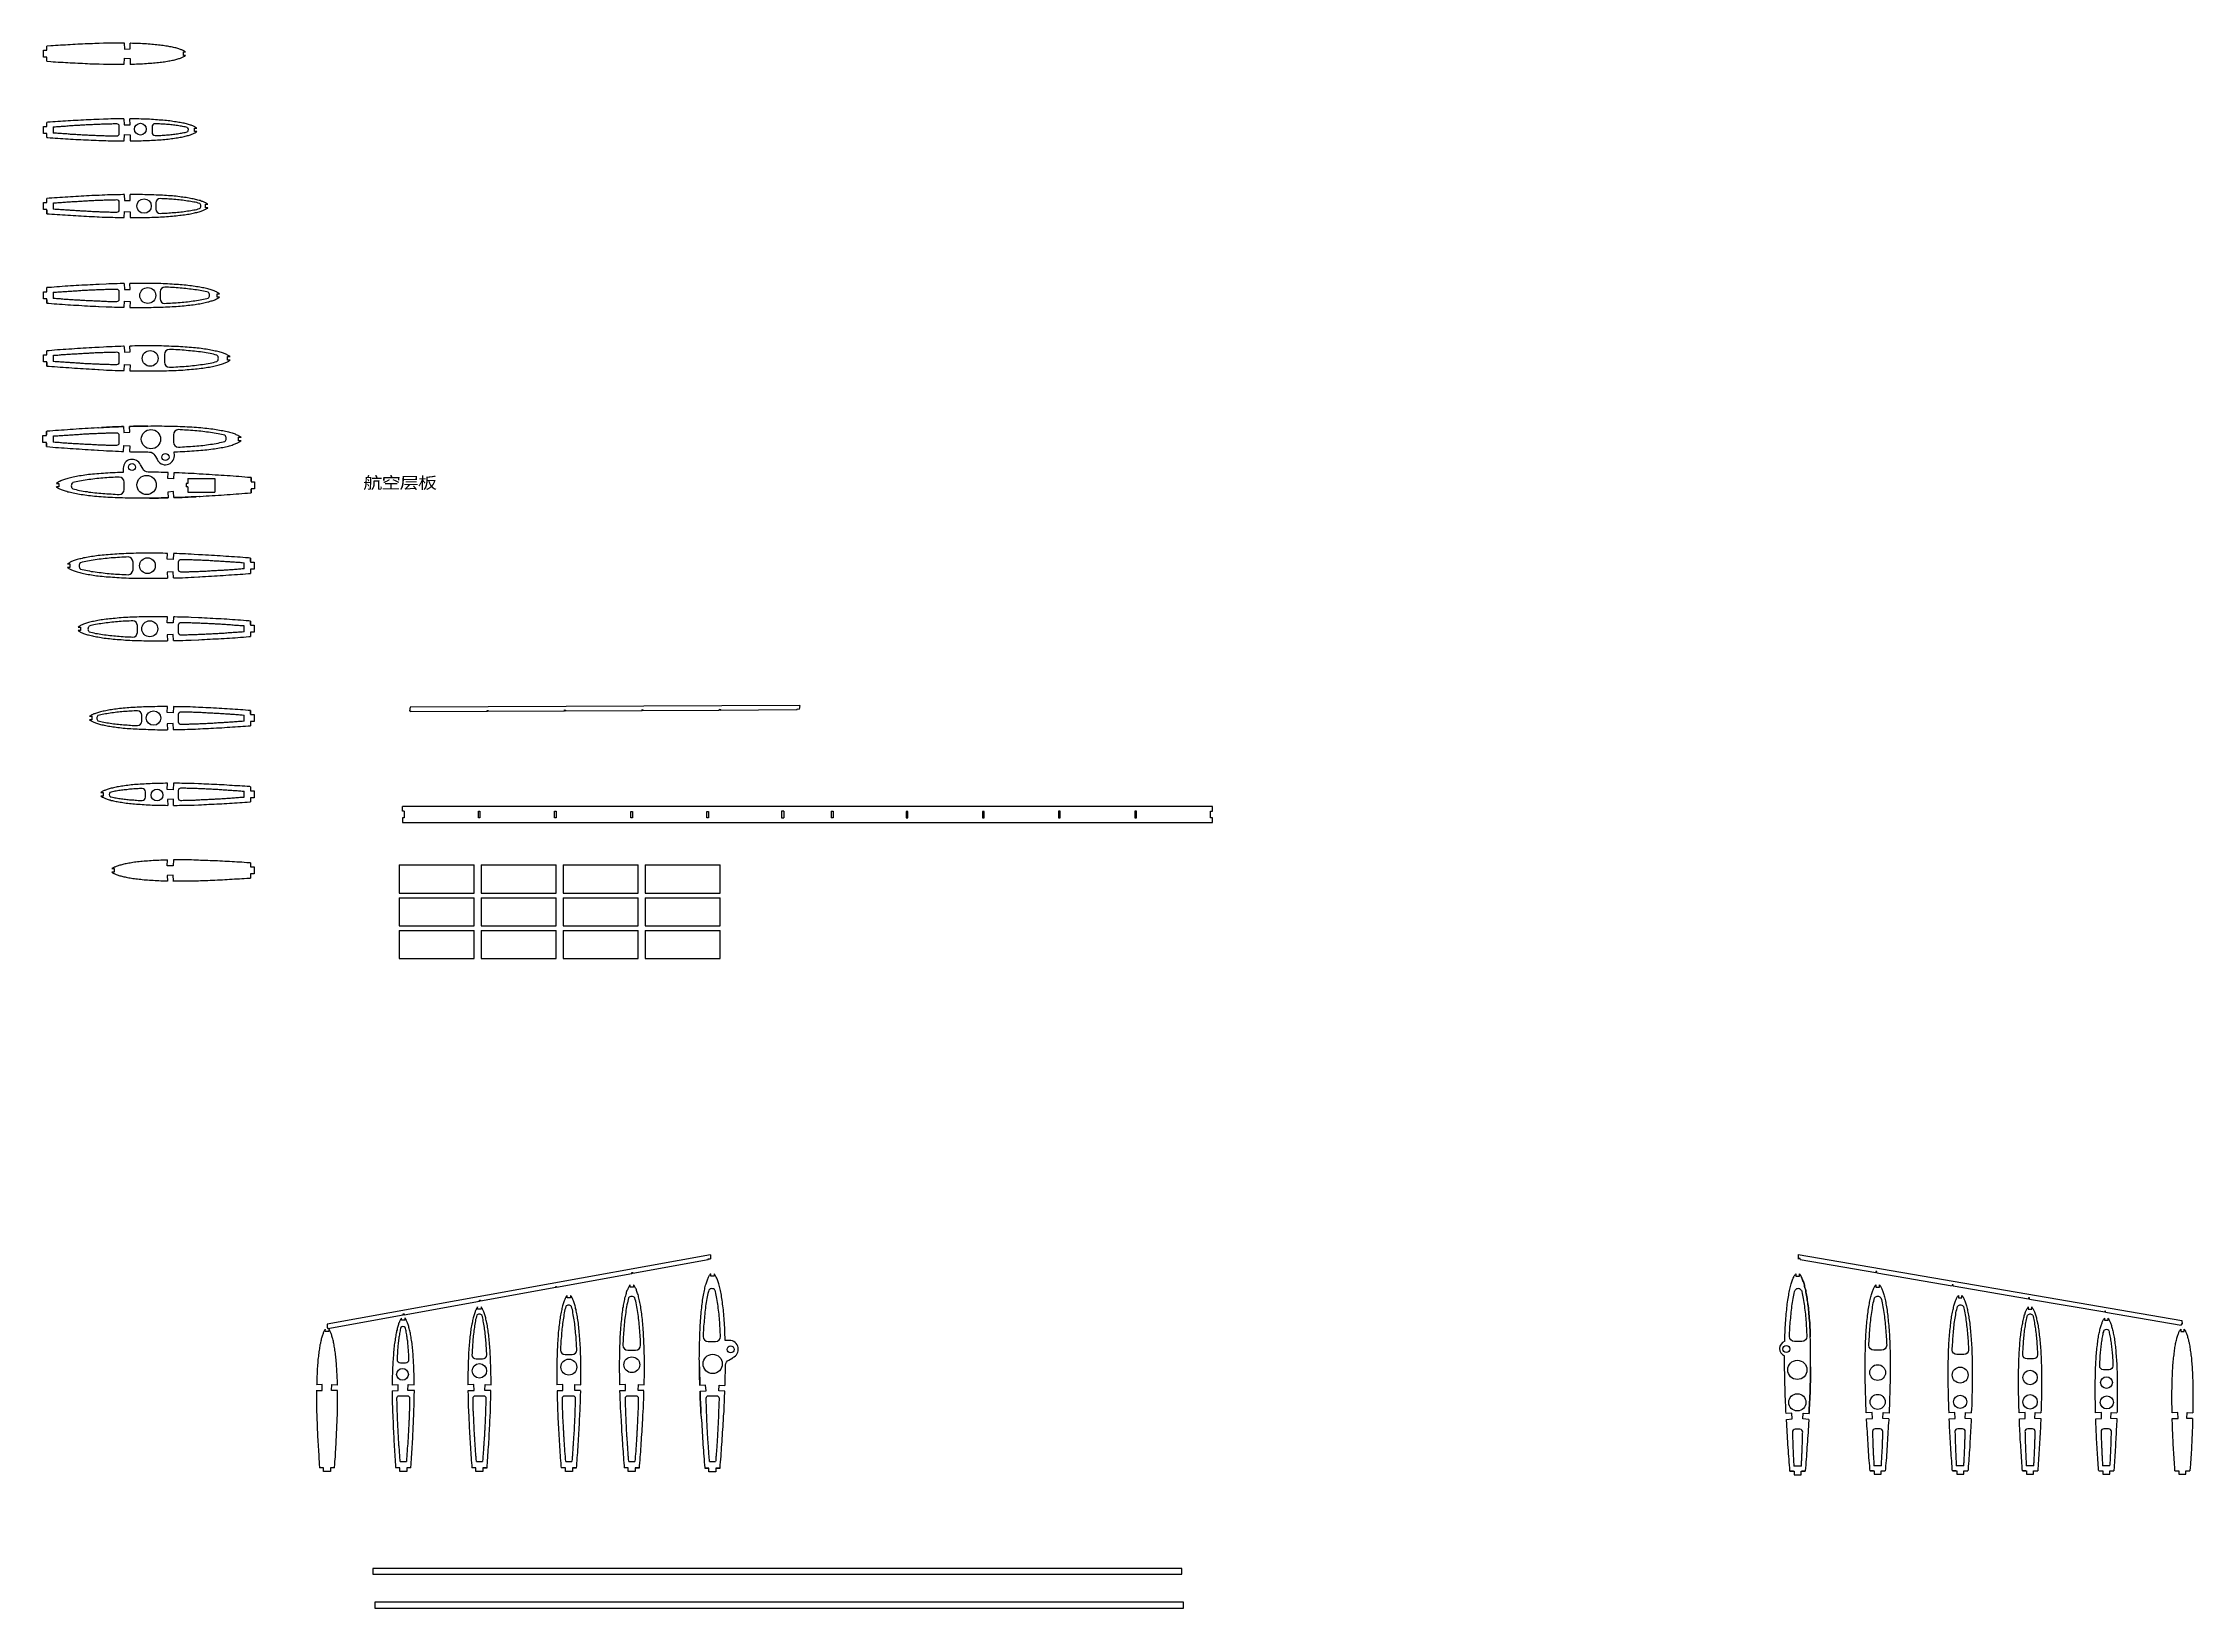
# Model space of a CAD drawing. Header units: inches. Extents: x -1000 to 834, y -101 to 1235.
import ezdxf

# ---------------------------------------------------------------- set-up
doc = ezdxf.new("R2010")
doc.units = ezdxf.units.IN
doc.header["$MEASUREMENT"] = 0
doc.layers.add('7', color=7, linetype='Continuous')
doc.styles.get("Standard").update_dxf_attribs({"font": 'arial.ttf'})

msp = doc.modelspace()

# ---------------------------------------------------------------- texts
at = {"color": 9, "insert": (-726.8, 864.4), "char_height": 10, "attachment_point": 1}
msp.add_mtext_dynamic_manual_height_columns('{\\fSimSun|b0|i0|c134|p2;\\Q2;\\W1.2;\\T0.95;\\C256;航空层板}', width=77.265, gutter_width=0, heights=[1.14], dxfattribs=at)

# ---------------------------------------------------------------- blocks, each defined once
blk = doc.blocks.new('*U7')
at = {"color": 9}
for p, q in [((-32, 12), (-32, -12)), ((-32, 12), (32, 12)), ((32, -12), (32, 12)), ((-32, -12), (32, -12))]:
    blk.add_line(p, q, dxfattribs=at)
blk = doc.blocks.new('*U8')
at = {"color": 0, "linetype": 'ByBlock', "lineweight": -2, "transparency": 16777216}
for p in [(0, 56), (70, 56), (140, 56), (210, 56), (0, 28), (70, 28), (140, 28), (210, 28), (0, 0), (70, 0), (140, 0), (210, 0)]:
    blk.add_blockref('*U7', p, dxfattribs=at)

# ---------------------------------------------------------------- linework, layer by layer
at = {"color": 9}
for p, q in [((-996.5, 1228.5), (-996.5, 1231.9)), ((-999.5, 1222.5), (-999.5, 1228.5)), ((-999.5, 1228.5), (-996.5, 1228.5)), ((-996.5, 1222.5), (-999.5, 1222.5)), ((-996.5, 1219.1), (-996.5, 1222.5)), ((-999.5, 1157.4), (-999.5, 1163.4)), ((-999.5, 1163.4), (-996.5, 1163.4)), ((-996.5, 1157.4), (-999.5, 1157.4)), ((-996.5, 1163.4), (-996.5, 1166.9)), ((-996.5, 1154), (-996.5, 1157.4)), ((-991.1, 1163.1), (-991.1, 1157.8)), ((-996.5, 1098.5), (-996.5, 1102)), ((-999.5, 1092.5), (-999.5, 1098.5)), ((-999.5, 1098.5), (-996.5, 1098.5)), ((-996.5, 1092.5), (-999.5, 1092.5)), ((-996.5, 1089), (-996.5, 1092.5)), ((-991.1, 1098.1), (-991.1, 1092.8)), ((-999.5, 1016.2), (-999.5, 1022.2)), ((-999.5, 1022.2), (-996.5, 1022.2)), ((-996.5, 1016.2), (-999.5, 1016.2)), ((-996.5, 1022.2), (-996.5, 1025.9)), ((-996.5, 1012.6), (-996.5, 1016.2)), ((-991.1, 1021.9), (-991.1, 1016.6)), ((-851.4, 1020.7), (-849.4, 1020.7)), ((-999.5, 962.5), (-999.5, 968.5)), ((-999.5, 968.5), (-996.5, 968.5)), ((-996.5, 962.5), (-999.5, 962.5)), ((-996.5, 968.5), (-996.5, 972)), ((-996.5, 959), (-996.5, 962.5)), ((-991.1, 968.1), (-991.1, 962.8)), ((-999.9, 893.8), (-999.9, 899.8)), ((-999.9, 899.8), (-996.9, 899.8)), ((-996.9, 899.8), (-996.9, 903.2)), ((-991.1, 899.3), (-991.1, 894)), ((-996.9, 893.8), (-999.9, 893.8)), ((-996.9, 890.2), (-996.9, 893.8)), ((-887.8, 882.3), (-887.9, 885.8)), ((-931.5, 871.7), (-931.4, 868.2)), ((-876.3, 863), (-876.3, 858.8)), ((-876.3, 863), (-853.3, 863)), ((-853.3, 863), (-853.3, 851.5)), ((-822.4, 863.8), (-822.4, 860.3)), ((-876.3, 858.8), (-877.8, 858.8)), ((-877.8, 858.8), (-877.8, 855.8)), ((-876.3, 855.8), (-877.8, 855.8)), ((-876.3, 855.8), (-876.3, 851.5)), ((-876.3, 851.5), (-853.3, 851.5)), ((-822.4, 860.3), (-819.4, 860.3)), ((-819.4, 854.3), (-822.4, 854.3)), ((-822.4, 854.3), (-822.4, 850.8)), ((-819.4, 860.3), (-819.4, 854.3)), ((-828.2, 785.9), (-828.2, 791.2)), ((-822.8, 795.1), (-822.8, 791.6)), ((-822.8, 791.6), (-819.8, 791.6)), ((-819.8, 791.6), (-819.8, 785.6)), ((-819.8, 785.6), (-822.8, 785.6)), ((-822.8, 785.6), (-822.8, 782)), ((-828.2, 732.2), (-828.2, 737.4)), ((-822.8, 741.4), (-822.8, 737.8)), ((-822.8, 737.8), (-819.8, 737.8)), ((-819.8, 737.8), (-819.8, 731.8)), ((-967.9, 733.3), (-969.9, 733.3)), ((-819.8, 731.8), (-822.8, 731.8)), ((-822.8, 731.8), (-822.8, 728.2)), ((-828.2, 655.9), (-828.2, 661.2)), ((-822.8, 665), (-822.8, 661.6)), ((-822.8, 661.6), (-819.8, 661.6)), ((-819.8, 661.6), (-819.8, 655.6)), ((-819.8, 655.6), (-822.8, 655.6)), ((-822.8, 655.6), (-822.8, 652.1)), ((-828.2, 591), (-828.2, 596.2)), ((-822.8, 600), (-822.8, 596.6)), ((-822.8, 596.6), (-819.8, 596.6)), ((-819.8, 590.6), (-822.8, 590.6)), ((-822.8, 590.6), (-822.8, 587.1)), ((-819.8, 596.6), (-819.8, 590.6)), ((-693.3, 579.1), (-693.3, 583.1)), ((-691.8, 579.1), (-693.3, 579.1)), ((-691.8, 573.5), (-693.3, 573.5)), ((-693.3, 573.5), (-693.3, 569.5)), ((-628.5, 579.1), (-627.1, 579.1)), ((-628.5, 573.5), (-628.5, 579.1)), ((-627.1, 573.5), (-628.5, 573.5)), ((-627.1, 579.1), (-627.1, 573.5)), ((-563.5, 579.1), (-562.1, 579.1)), ((-563.5, 573.5), (-563.5, 579.1)), ((-562.1, 573.5), (-563.5, 573.5)), ((-562.1, 579.1), (-562.1, 573.5)), ((-498.5, 579), (-497.1, 579)), ((-498.5, 573.4), (-498.5, 579)), ((-497.1, 573.4), (-498.5, 573.4)), ((-497.1, 579), (-497.1, 573.4)), ((-433.5, 579), (-432.1, 579)), ((-433.5, 573.4), (-433.5, 579)), ((-432.1, 573.4), (-433.5, 573.4)), ((-432.1, 579), (-432.1, 573.4)), ((-368, 579.1), (-369.8, 579.1)), ((-369.8, 579.1), (-369.8, 573.5)), ((-369.8, 573.5), (-368, 573.5)), ((-368, 579.1), (-368, 573.5)), ((-327.5, 579.1), (-325.7, 579.1)), ((-327.5, 579.1), (-327.5, 573.5)), ((-325.7, 573.5), (-327.5, 573.5)), ((-325.7, 579.1), (-325.7, 573.5)), ((-262.1, 579), (-263.5, 579)), ((-263.5, 579), (-263.5, 573.4)), ((-263.5, 573.4), (-262.1, 573.4)), ((-262.1, 573.4), (-262.1, 579)), ((-197.1, 579), (-198.5, 579)), ((-198.5, 579), (-198.5, 573.4)), ((-198.5, 573.4), (-197.1, 573.4)), ((-197.1, 573.4), (-197.1, 579)), ((-132.1, 579.1), (-133.5, 579.1)), ((-133.5, 579.1), (-133.5, 573.5)), ((-133.5, 573.5), (-132.1, 573.5)), ((-132.1, 573.5), (-132.1, 579.1)), ((-67.1, 579.1), (-68.5, 579.1)), ((-68.5, 579.1), (-68.5, 573.5)), ((-68.5, 573.5), (-67.1, 573.5)), ((-67.1, 573.5), (-67.1, 579.1)), ((-3.8, 573.5), (-3.8, 579.1)), ((-3.8, 579.1), (-2.3, 579.1)), ((-2.3, 573.5), (-3.8, 573.5)), ((-2.3, 579.1), (-2.3, 583.1)), ((-2.3, 569.5), (-2.3, 573.5)), ((-822.8, 535), (-822.8, 531.6)), ((-822.8, 531.6), (-819.8, 531.6)), ((-819.8, 525.6), (-822.8, 525.6)), ((-822.8, 525.6), (-822.8, 522.1)), ((-819.8, 531.6), (-819.8, 525.6)), ((-552.8, 163.9), (-552.8, 165.9)), ((637.1, 163.9), (637.1, 165.9)), ((-414.4, 127.5), (-417.9, 127.5)), ((-760.6, 18.8), (-764, 18.8)), ((-760.6, 15.8), (-760.6, 18.8)), ((-751.2, 18.8), (-754.6, 18.8)), ((-754.6, 18.8), (-754.6, 15.8)), ((-695.5, 18.8), (-699, 18.8)), ((-695.5, 15.8), (-695.5, 18.8)), ((-695.2, 24.2), (-689.9, 24.2)), ((-686.1, 18.8), (-689.5, 18.8)), ((-689.5, 18.8), (-689.5, 15.8)), ((-630.6, 18.8), (-634, 18.9)), ((-630.6, 15.8), (-630.6, 18.8)), ((-630.2, 24.2), (-624.9, 24.2)), ((-621.1, 18.8), (-624.6, 18.8)), ((-624.6, 18.8), (-624.6, 15.8)), ((-554.3, 18.8), (-557.9, 18.8)), ((-554.3, 15.8), (-554.3, 18.8)), ((-554, 24.2), (-548.7, 24.2)), ((-544.7, 18.8), (-548.3, 18.8)), ((-548.3, 18.8), (-548.3, 15.8)), ((-500.6, 18.8), (-504.1, 18.8)), ((-500.6, 15.8), (-500.6, 18.8)), ((-500.2, 24.2), (-494.9, 24.2)), ((-491, 18.8), (-494.6, 18.8)), ((-494.6, 18.8), (-494.6, 15.8)), ((-431.8, 18.4), (-435.3, 18.4)), ((-431.8, 15.4), (-431.8, 18.4)), ((-431.3, 24.2), (-426.1, 24.2)), ((-422.3, 18.4), (-425.8, 18.4)), ((-425.8, 18.4), (-425.8, 15.4)), ((-754.6, 15.8), (-760.6, 15.8)), ((-689.5, 15.8), (-695.5, 15.8)), ((-624.6, 15.8), (-630.6, 15.8)), ((-548.3, 15.8), (-554.3, 15.8)), ((-494.6, 15.8), (-500.6, 15.8)), ((-425.8, 15.4), (-431.8, 15.4)), ((490.4, 15.9), (493.9, 15.9)), ((493.9, 15.9), (493.9, 12.9)), ((493.9, 12.9), (499.9, 12.9)), ((499.9, 12.9), (499.9, 15.9)), ((499.9, 15.9), (503.4, 15.9)), ((558.7, 16.3), (562.2, 16.3)), ((562.2, 16.3), (562.2, 13.3)), ((562.2, 13.3), (568.2, 13.3)), ((568.2, 13.3), (568.2, 16.3)), ((568.2, 16.3), (571.7, 16.3)), ((629, 16.3), (632.6, 16.3)), ((632.6, 16.3), (632.6, 13.3)), ((632.6, 13.3), (638.6, 13.3)), ((638.6, 13.3), (638.6, 16.3)), ((638.6, 16.3), (642.2, 16.3)), ((688.7, 16.3), (692.2, 16.3)), ((692.2, 16.3), (692.2, 13.3)), ((692.2, 13.3), (698.2, 13.3)), ((698.2, 13.3), (698.2, 16.3)), ((698.2, 16.3), (701.7, 16.3)), ((753.8, 16.3), (757.2, 16.3)), ((757.2, 16.3), (757.2, 13.3)), ((757.2, 13.3), (763.2, 13.3)), ((763.2, 13.3), (763.2, 16.3)), ((763.2, 16.3), (766.7, 16.3)), ((818.8, 16.3), (822.2, 16.3)), ((822.2, 16.3), (822.2, 13.3)), ((822.2, 13.3), (828.2, 13.3)), ((828.2, 13.3), (828.2, 16.3)), ((828.2, 16.3), (831.6, 16.3))]:
    msp.add_line(p, q, dxfattribs=at)
for p, q in [((-996.5, 1092), (-996.5, 1089)), ((-996.5, 1015.6), (-996.5, 1012.6)), ((-996.5, 961.9), (-996.5, 958.9)), ((-996.9, 903.3), (-996.9, 900.3)), ((-996.9, 893.2), (-996.9, 890.2)), ((-931.1, 886.2), (-931.1, 886.2)), ((-888.2, 867.8), (-888.2, 867.9)), ((-822.4, 860.8), (-822.4, 863.8)), ((-822.4, 850.8), (-822.4, 853.8)), ((-822.8, 792.1), (-822.8, 795.1)), ((-822.8, 738.4), (-822.8, 741.4)), ((-822.8, 662), (-822.8, 665)), ((-686.6, 667.9), (-687.1, 664.9)), ((-687.1, 664.9), (-687.1, 664.9)), ((-687.1, 664.9), (-686.3, 664.8)), ((-354.3, 669.4), (-686.6, 667.9)), ((-686.3, 664.8), (-686.5, 663.9)), ((-621.1, 664.2), (-686.5, 663.9)), ((-621.1, 664.2), (-621, 665.2)), ((-621, 665.2), (-620.2, 665.1)), ((-620.2, 665.1), (-620.3, 664.2)), ((-555.1, 664.5), (-620.3, 664.2)), ((-555.1, 664.5), (-554.9, 665.5)), ((-554.9, 665.5), (-554.1, 665.4)), ((-554.1, 665.4), (-554.3, 664.6)), ((-489, 664.9), (-554.3, 664.6)), ((-489, 664.9), (-488.9, 665.8)), ((-488.9, 665.8), (-488.1, 665.7)), ((-488.1, 665.7), (-488.2, 664.9)), ((-423, 665.2), (-488.2, 664.9)), ((-423, 665.2), (-422.8, 666.1)), ((-422.8, 666.1), (-422, 666)), ((-422, 666), (-422.2, 665.2)), ((-356.8, 665.5), (-422.2, 665.2)), ((-356.8, 665.5), (-356.6, 666.4)), ((-356.6, 666.4), (-354.9, 666.1)), ((-354.3, 669.4), (-354.9, 666.1)), ((-2.3, 583.1), (-693.3, 583.1)), ((-693.3, 569.5), (-2.3, 569.5)), ((-691.8, 579.1), (-691.8, 573.5)), ((-430.6, 200.5), (-757.6, 141.3)), ((-497.5, 184.4), (-561.7, 172.8)), ((-497.5, 184.4), (-497.5, 185.4)), ((-497.5, 185.4), (-496.7, 185.4)), ((-432.4, 196.2), (-496.7, 184.6)), ((-496.7, 185.4), (-496.7, 184.6)), ((-432.4, 196.2), (-432.4, 197.2)), ((-432.4, 197.2), (-430.6, 197.2)), ((-430.6, 200.5), (-430.6, 197.2)), ((497.3, 200.8), (824.8, 144.5)), ((497.3, 200.8), (497.4, 196.8)), ((499.2, 197.5), (497.4, 197.5)), ((499.2, 196.5), (499.2, 197.5)), ((499.2, 196.5), (563.6, 185.4)), ((564.4, 186.3), (563.6, 186.3)), ((563.6, 186.3), (563.6, 185.4)), ((564.4, 185.3), (564.4, 186.3)), ((564.4, 185.3), (628.7, 174.2)), ((-562.5, 172.6), (-626.7, 161)), ((-562.5, 172.6), (-562.5, 173.6)), ((-562.5, 173.6), (-561.7, 173.6)), ((-561.7, 173.6), (-561.7, 172.8)), ((629.5, 175), (628.7, 175)), ((628.7, 175), (628.7, 174.2)), ((629.5, 174.1), (629.5, 175)), ((629.5, 174.1), (693.8, 163)), ((-692.5, 149.1), (-756.8, 137.4)), ((-692.5, 149.1), (-692.5, 150.1)), ((-692.5, 150.1), (-691.7, 150.1)), ((-627.5, 160.9), (-691.7, 149.2)), ((-691.7, 150.1), (-691.7, 149.2)), ((-627.5, 160.9), (-627.5, 161.8)), ((-627.5, 161.8), (-626.7, 161.8)), ((-626.7, 161.8), (-626.7, 161)), ((694.6, 163.8), (693.8, 163.8)), ((693.8, 163.8), (693.8, 163)), ((694.6, 162.8), (694.6, 163.8)), ((694.6, 162.8), (758.9, 151.8)), ((759.7, 152.6), (758.9, 152.6)), ((758.9, 152.6), (758.9, 151.8)), ((759.7, 151.6), (759.7, 152.6)), ((759.7, 151.6), (824.1, 140.5)), ((-757.6, 141.3), (-757.6, 138.3)), ((-757.6, 138.3), (-757.6, 138.3)), ((-757.6, 138.3), (-756.8, 138.3)), ((-756.8, 138.3), (-756.8, 137.4)), ((824.9, 141.4), (824.1, 141.4)), ((824.1, 141.4), (824.1, 140.5)), ((824.8, 144.5), (824.9, 141.4)), ((824.9, 141.4), (824.9, 141.4)), ((825.2, 138.3), (825.2, 138.3)), ((-418.3, 84.2), (-418.3, 84.2)), ((487.4, 60.2), (487.4, 60.2)), ((-624.1, 18.8), (-621.1, 18.8)), ((-547.7, 18.8), (-544.7, 18.8)), ((-494, 18.8), (-491, 18.8)), ((-435.4, 18.4), (-432.4, 18.4)), ((-425.3, 18.4), (-422.3, 18.4)), ((500.1, 20.2), (493.7, 20.2)), ((568.4, 20.6), (562, 20.6)), ((638.7, 20.6), (632.3, 20.6)), ((698.4, 20.6), (692, 20.6)), ((763.4, 20.6), (757, 20.6)), ((493.4, 15.9), (490.4, 15.9)), ((503.4, 15.9), (500.4, 15.9)), ((561.6, 16.3), (558.6, 16.3)), ((632, 16.3), (629, 16.3)), ((691.7, 16.3), (688.7, 16.3)), ((-718.5, -67), (-718.5, -72)), ((-28.5, -67), (-718.5, -67)), ((-718.5, -72), (-28.5, -72)), ((-28.5, -72), (-28.5, -67)), ((-716.9, -95.8), (-716.9, -100.8)), ((-26.9, -95.8), (-716.9, -95.8)), ((-716.9, -100.8), (-26.9, -100.8)), ((-26.9, -100.8), (-26.9, -95.8))]:
    msp.add_line(p, q)
for centre, radius in [((-916.8, 1161.1), 5), ((-913.7, 1095.5), 6.17), ((-910.5, 1019.2), 6.79), ((-908.5, 965.5), 6.73), ((-907.8, 896.6), 8.22), ((-895.4, 881.3), 3), ((-923.9, 872.8), 3), ((-911.5, 857.5), 8.22), ((-910.8, 788.6), 6.73), ((-908.8, 734.8), 6.79), ((-905.6, 658.6), 6.17), ((-902.6, 592.9), 5), ((-551.3, 104.8), 6.79), ((-497.6, 106.8), 6.73), ((-428.6, 107.5), 8.22), ((-413.3, 119.9), 3), ((487.3, 120.2), 3), ((496.7, 102.4), 8.22), ((-693.2, 98.6), 5), ((-627.6, 101.6), 6.17), ((565.2, 100.1), 6.73), ((635.6, 98), 6.79), ((695.2, 95.9), 6.17), ((760.4, 91.6), 5), ((496.7, 74.7), 7.32), ((565.2, 75.1), 6.42), ((635.6, 75.1), 5.65), ((695.2, 75.1), 6.17), ((760.7, 74.7), 5.55)]:
    msp.add_circle(centre, radius)
for centre, radius, start, end in [((-878.3, 1160.7), 2.4, 309.9525, 50.0475), ((-868.2, 1095.6), 2.96, 309.9525, 50.0475), ((-861, 1019.4), 3.26, 309.9525, 50.0475), ((-853.8, 965.6), 3.55, 309.9525, 50.0475), ((-847, 897.2), 3.48, 309.9525, 50.0475), ((-895.5, 882.4), 7.66, 203.0642, 359.8726), ((-923.8, 871.7), 7.66, 23.0642, 179.8726), ((-972.3, 856.8), 3.48, 129.9525, 230.0475), ((-965.6, 788.5), 3.55, 129.9525, 230.0475), ((-958.3, 734.6), 3.26, 129.9525, 230.0475), ((-951.1, 658.5), 2.96, 129.9525, 230.0475), ((-941, 593.4), 2.4, 129.9525, 230.0475), ((-497.7, 161.6), 3.55, 39.9525, 140.0475), ((-429.3, 168.3), 3.48, 39.9525, 140.0475), ((497.4, 168.3), 3.48, 39.9525, 140.0475), ((565.3, 161.6), 3.55, 39.9525, 140.0475), ((-627.6, 147.1), 2.96, 39.9525, 140.0475), ((-551.5, 154.4), 3.26, 39.9525, 140.0475), ((635.8, 154.4), 3.26, 39.9525, 140.0475), ((695.3, 147.1), 2.96, 39.9525, 140.0475), ((-692.8, 137), 2.4, 39.9525, 140.0475), ((760.3, 134.3), 2.66, 39.9525, 140.0475), ((-414.4, 119.9), 7.66, 293.0642, 89.8726)]:
    msp.add_arc(centre, radius, start, end)
at = {"linetype": 'ByBlock'}
msp.add_arc((488.2, 120.6), 6.68, 109.9561, 248.3824, dxfattribs=at)
at = {"layer": '7', "linetype": 'Continuous'}
for points in [[(-952, 1234.2), (-953.7, 1234.2), (-955.7, 1234.1), (-957.8, 1234), (-959.9, 1233.9), (-961.9, 1233.9), (-964, 1233.8), (-966.1, 1233.7), (-968.2, 1233.6), (-970.3, 1233.5), (-972.4, 1233.4), (-974.5, 1233.3), (-976.6, 1233.2), (-978.7, 1233), (-980.7, 1232.9), (-982.8, 1232.8), (-984.9, 1232.7), (-987, 1232.5), (-989.1, 1232.4), (-991.1, 1232.3), (-993.2, 1232.1), (-996.5, 1231.9)], [(-930.6, 1234.5), (-930.7, 1234.5), (-932.6, 1234.5), (-934.5, 1234.5), (-936.4, 1234.5), (-938.3, 1234.5), (-940.2, 1234.5), (-942.2, 1234.5), (-944.2, 1234.4), (-946.2, 1234.4), (-948.2, 1234.4), (-952, 1234.2)], [(-930.3, 1234.5), (-930.6, 1234.5), (-930.4, 1229.5), (-925.4, 1229.6), (-925.6, 1234.6)], [(-878.2, 1227), (-878.5, 1227.2), (-878.8, 1227.5), (-879.3, 1227.7), (-879.7, 1228), (-880.2, 1228.2), (-880.8, 1228.4), (-881.4, 1228.7), (-882, 1228.9), (-882.7, 1229.2), (-883.4, 1229.4), (-884.1, 1229.7), (-884.9, 1229.9), (-885.7, 1230.2), (-886.6, 1230.4), (-887.5, 1230.6), (-888.5, 1230.8), (-889.4, 1231), (-890.5, 1231.3), (-891.6, 1231.5), (-892.6, 1231.7), (-893.8, 1231.9), (-895, 1232), (-896.2, 1232.2), (-897.4, 1232.4), (-898.7, 1232.6), (-900, 1232.7), (-901.4, 1232.9), (-902.8, 1233), (-904.2, 1233.2), (-905.6, 1233.3), (-907.1, 1233.4), (-908.6, 1233.6), (-910.2, 1233.7), (-911.7, 1233.8), (-913.3, 1233.9), (-915, 1234), (-916.6, 1234.1), (-918.3, 1234.1), (-920, 1234.2), (-921.7, 1234.3), (-923.5, 1234.3), (-925.3, 1234.4), (-925.6, 1234.4)], [(-996.5, 1219.1), (-993.2, 1218.8), (-991.1, 1218.7), (-989.1, 1218.6), (-987, 1218.4), (-984.9, 1218.3), (-982.8, 1218.2), (-980.7, 1218.1), (-978.7, 1217.9), (-976.6, 1217.8), (-974.5, 1217.7), (-972.4, 1217.6), (-970.3, 1217.5), (-968.2, 1217.4), (-966.1, 1217.3), (-964, 1217.2), (-961.9, 1217.1), (-959.9, 1217), (-957.8, 1216.9), (-955.7, 1216.9), (-953.7, 1216.8), (-952, 1216.8)], [(-952, 1216.8), (-948.2, 1216.6), (-946.2, 1216.6), (-944.2, 1216.5), (-942.2, 1216.5), (-940.2, 1216.5), (-938.3, 1216.5), (-936.4, 1216.5), (-934.5, 1216.5), (-932.6, 1216.5), (-930.7, 1216.5), (-930.6, 1216.5)], [(-930.6, 1216.6), (-930.4, 1221.6), (-925.4, 1221.4), (-925.6, 1216.4)], [(-925.6, 1216.6), (-925.3, 1216.6), (-923.5, 1216.7), (-921.7, 1216.7), (-920, 1216.8), (-918.3, 1216.8), (-916.6, 1216.9), (-915, 1217), (-913.3, 1217.1), (-911.7, 1217.2), (-910.2, 1217.3), (-908.6, 1217.4), (-907.1, 1217.5), (-905.6, 1217.7), (-904.2, 1217.8), (-902.8, 1217.9), (-901.4, 1218.1), (-900, 1218.2), (-898.7, 1218.4), (-897.4, 1218.6), (-896.2, 1218.7), (-895, 1218.9), (-893.8, 1219.1), (-892.6, 1219.3), (-891.6, 1219.5), (-890.5, 1219.7), (-889.4, 1219.9), (-888.5, 1220.1), (-887.5, 1220.4), (-886.6, 1220.6), (-885.7, 1220.8), (-884.9, 1221), (-884.1, 1221.3), (-883.4, 1221.5), (-882.7, 1221.8), (-882, 1222), (-881.4, 1222.3), (-880.8, 1222.5), (-880.2, 1222.8), (-879.7, 1223), (-879.3, 1223.3), (-878.8, 1223.5), (-878.5, 1223.7), (-878.2, 1224)], [(-878.2, 1224), (-880.1, 1224), (-880.1, 1227), (-878.2, 1227)], [(-952, 1169.4), (-952.3, 1169.4), (-954.5, 1169.3), (-956.6, 1169.3), (-958.8, 1169.2), (-961, 1169.1), (-963.2, 1169), (-965.4, 1168.9), (-967.6, 1168.8), (-969.8, 1168.6), (-972, 1168.5), (-974.1, 1168.4), (-976.3, 1168.3), (-978.5, 1168.1), (-980.7, 1168), (-982.9, 1167.9), (-985, 1167.7), (-987.2, 1167.6), (-989.4, 1167.4), (-991.5, 1167.3), (-993.7, 1167.1), (-995.8, 1167), (-996.5, 1166.9)], [(-991.1, 1163.1), (-991.1, 1163.1)], [(-991.1, 1163.1), (-991.1, 1163.1), (-991.1, 1163.1)], [(-930.8, 1169.9), (-931.8, 1169.9), (-933.8, 1169.9), (-935.9, 1169.9), (-937.9, 1169.9), (-940, 1169.8), (-942.1, 1169.8), (-944.2, 1169.7), (-946.3, 1169.7), (-948.4, 1169.6), (-952, 1169.4)], [(-930.8, 1169.9), (-930.8, 1169.9), (-930.6, 1164.7), (-925.6, 1164.9), (-925.8, 1169.9)], [(-930.6, 1151.1), (-930.4, 1156.5), (-925.4, 1156.4), (-925.6, 1151.1)], [(-868.7, 1162), (-868.8, 1162.1), (-869.1, 1162.3), (-869.5, 1162.5), (-870, 1162.8), (-870.4, 1163.1), (-870.9, 1163.3), (-871.5, 1163.6), (-872.1, 1163.9), (-872.8, 1164.1), (-873.5, 1164.4), (-874.2, 1164.6), (-875, 1164.9), (-875.9, 1165.1), (-876.7, 1165.4), (-877.6, 1165.6), (-878.6, 1165.9), (-879.6, 1166.1), (-880.6, 1166.3), (-881.7, 1166.5), (-882.8, 1166.7), (-883.9, 1166.9), (-885.2, 1167.2), (-886.4, 1167.4), (-887.6, 1167.5), (-889, 1167.7), (-890.3, 1167.9), (-891.7, 1168.1), (-893.1, 1168.2), (-894.6, 1168.4), (-896, 1168.5), (-897.6, 1168.7), (-899.1, 1168.8), (-900.7, 1168.9), (-902.3, 1169.1), (-904, 1169.2), (-905.6, 1169.3), (-907.3, 1169.4), (-909.1, 1169.5), (-910.8, 1169.5), (-912.6, 1169.6), (-914.4, 1169.7), (-916.2, 1169.7), (-918.1, 1169.8), (-920, 1169.8), (-921.9, 1169.9), (-923.9, 1169.9), (-925.8, 1169.9)], [(-925.6, 1151.1), (-923.9, 1151.1), (-921.9, 1151.1), (-920, 1151.1), (-918.1, 1151.2), (-916.2, 1151.2), (-914.4, 1151.3), (-912.6, 1151.4), (-910.8, 1151.4), (-909.1, 1151.5), (-907.3, 1151.6), (-905.6, 1151.7), (-904, 1151.8), (-902.3, 1151.9), (-900.7, 1152), (-899.1, 1152.1), (-897.6, 1152.3), (-896, 1152.4), (-894.6, 1152.6), (-893.1, 1152.7), (-891.7, 1152.9), (-890.3, 1153.1), (-889, 1153.2), (-887.6, 1153.4), (-886.4, 1153.6), (-885.2, 1153.8), (-883.9, 1154), (-882.8, 1154.2), (-881.7, 1154.4), (-880.6, 1154.7), (-879.6, 1154.9), (-878.6, 1155.1), (-877.6, 1155.4), (-876.7, 1155.6), (-875.9, 1155.8), (-875, 1156.1), (-874.2, 1156.3), (-873.5, 1156.6), (-872.8, 1156.9), (-872.1, 1157.1), (-871.5, 1157.4), (-870.9, 1157.7), (-870.4, 1157.9), (-870, 1158.1), (-869.5, 1158.4), (-869.1, 1158.7), (-868.8, 1158.9), (-868.7, 1159)], [(-876.8, 1162.5), (-877.7, 1162.8), (-878.7, 1163), (-879.7, 1163.2), (-880.8, 1163.4), (-881.8, 1163.6), (-882.9, 1163.8), (-884, 1164), (-885.1, 1164.2), (-886.3, 1164.3), (-887.4, 1164.5), (-888.6, 1164.6), (-889.7, 1164.7), (-890.9, 1164.9), (-892.1, 1165), (-893.3, 1165.1), (-894.5, 1165.2), (-895.6, 1165.3), (-896.9, 1165.4), (-898.1, 1165.5), (-899.3, 1165.5), (-900.5, 1165.6), (-901.7, 1165.7), (-902.9, 1165.7), (-904.1, 1165.8)], [(-904.1, 1155.6), (-902.9, 1155.6), (-901.7, 1155.7), (-900.5, 1155.7), (-899.3, 1155.8), (-898.1, 1155.9), (-896.9, 1156), (-895.6, 1156.1), (-894.5, 1156.2), (-893.3, 1156.3), (-892.1, 1156.4), (-890.9, 1156.5), (-889.7, 1156.6), (-888.6, 1156.8), (-887.4, 1156.9), (-886.3, 1157.1), (-885.1, 1157.2), (-884, 1157.4), (-882.9, 1157.6), (-881.8, 1157.8), (-880.8, 1157.9), (-879.7, 1158.2), (-878.7, 1158.4), (-877.7, 1158.6), (-876.8, 1158.8)], [(-868.7, 1159), (-870.6, 1159), (-870.6, 1162), (-868.7, 1162)], [(-996.5, 1154), (-995.8, 1154), (-993.7, 1153.8), (-991.5, 1153.7), (-989.4, 1153.5), (-987.2, 1153.4), (-985, 1153.2), (-982.9, 1153.1), (-980.7, 1153), (-978.5, 1152.8), (-976.3, 1152.7), (-974.1, 1152.6), (-972, 1152.4), (-969.8, 1152.3), (-967.6, 1152.2), (-965.4, 1152.1), (-963.2, 1152), (-961, 1151.9), (-958.8, 1151.8), (-956.6, 1151.7), (-954.5, 1151.6), (-952.3, 1151.5), (-952, 1151.5)], [(-952, 1151.5), (-948.4, 1151.3), (-946.3, 1151.3), (-944.2, 1151.2), (-942.1, 1151.2), (-940, 1151.1), (-937.9, 1151.1), (-935.9, 1151.1), (-933.8, 1151.1), (-931.8, 1151.1), (-930.6, 1151.1)], [(-951.9, 1104.6), (-953.6, 1104.6), (-955.9, 1104.5), (-958.2, 1104.4), (-960.5, 1104.2), (-962.8, 1104.1), (-965, 1104), (-967.3, 1103.9), (-969.6, 1103.7), (-971.9, 1103.6), (-974.2, 1103.5), (-976.5, 1103.3), (-978.8, 1103.2), (-981, 1103.1), (-983.3, 1102.9), (-985.6, 1102.7), (-987.8, 1102.6), (-990, 1102.4), (-992.3, 1102.3), (-994.5, 1102.1), (-996.5, 1102)], [(-930.5, 1105.3), (-931.7, 1105.3), (-933.8, 1105.2), (-936, 1105.2), (-938.2, 1105.2), (-940.4, 1105.1), (-942.7, 1105), (-944.9, 1105), (-947.1, 1104.9), (-949.4, 1104.8), (-951.9, 1104.6)], [(-930.5, 1105.1), (-930.6, 1105.1), (-930.4, 1100.1), (-925.4, 1100.3), (-925.6, 1105.3)], [(-859.2, 1097), (-859.4, 1097.1), (-859.8, 1097.4), (-860.2, 1097.6), (-860.6, 1097.9), (-861.1, 1098.2), (-861.7, 1098.4), (-862.3, 1098.7), (-862.9, 1099), (-863.6, 1099.3), (-864.3, 1099.5), (-865.1, 1099.8), (-865.9, 1100.1), (-866.8, 1100.3), (-867.7, 1100.6), (-868.6, 1100.8), (-869.7, 1101.1), (-870.7, 1101.3), (-871.8, 1101.6), (-872.9, 1101.8), (-874.1, 1102), (-875.3, 1102.2), (-876.5, 1102.5), (-877.8, 1102.7), (-879.1, 1102.9), (-880.5, 1103.1), (-881.9, 1103.2), (-883.3, 1103.4), (-884.8, 1103.6), (-886.4, 1103.8), (-887.9, 1103.9), (-889.5, 1104.1), (-891.1, 1104.2), (-892.7, 1104.3), (-894.5, 1104.4), (-896.2, 1104.6), (-897.9, 1104.7), (-899.7, 1104.8), (-901.5, 1104.9), (-903.3, 1104.9), (-905.2, 1105), (-907.1, 1105.1), (-909, 1105.1), (-911, 1105.2), (-913, 1105.2), (-914.9, 1105.3), (-917, 1105.3), (-919, 1105.3), (-921, 1105.3), (-923.2, 1105.3), (-925.3, 1105.3), (-925.6, 1105.3)], [(-866.3, 1097.8), (-867.5, 1098.1), (-868.7, 1098.4), (-870, 1098.7), (-871.3, 1098.9), (-872.6, 1099.2), (-873.9, 1099.4), (-875.3, 1099.6), (-876.7, 1099.8), (-878.1, 1100), (-879.5, 1100.2), (-880.9, 1100.4), (-882.3, 1100.6), (-883.8, 1100.7), (-885.2, 1100.9), (-886.7, 1101), (-888.2, 1101.1), (-889.6, 1101.3), (-891.1, 1101.4), (-892.6, 1101.5), (-894.1, 1101.6), (-895.6, 1101.7), (-897.1, 1101.7), (-898.6, 1101.8), (-900, 1101.9)], [(-996.5, 1089), (-994.5, 1088.9), (-992.3, 1088.7), (-990, 1088.5), (-987.8, 1088.4), (-985.6, 1088.2), (-983.3, 1088.1), (-981, 1087.9), (-978.8, 1087.8), (-976.5, 1087.6), (-974.2, 1087.5), (-971.9, 1087.4), (-969.6, 1087.2), (-967.3, 1087.1), (-965, 1087), (-962.8, 1086.8), (-960.5, 1086.7), (-958.2, 1086.6), (-955.9, 1086.5), (-953.6, 1086.4), (-952, 1086.3)], [(-952, 1086.3), (-949.4, 1086.1), (-947.1, 1086.1), (-944.9, 1086), (-942.7, 1085.9), (-940.4, 1085.9), (-938.2, 1085.8), (-936, 1085.8), (-933.8, 1085.7), (-931.7, 1085.7), (-930.6, 1085.7)], [(-930.6, 1085.8), (-930.4, 1090.8), (-925.4, 1090.6), (-925.6, 1085.6)], [(-925.6, 1085.6), (-925.3, 1085.6), (-923.2, 1085.6), (-921, 1085.6), (-919, 1085.6), (-917, 1085.7), (-914.9, 1085.7), (-913, 1085.7), (-911, 1085.8), (-909, 1085.8), (-907.1, 1085.9), (-905.2, 1085.9), (-903.3, 1086), (-901.5, 1086.1), (-899.7, 1086.2), (-897.9, 1086.3), (-896.2, 1086.4), (-894.5, 1086.5), (-892.7, 1086.6), (-891.1, 1086.8), (-889.5, 1086.9), (-887.9, 1087.1), (-886.4, 1087.2), (-884.8, 1087.4), (-883.3, 1087.6), (-881.9, 1087.7), (-880.5, 1087.9), (-879.1, 1088.1), (-877.8, 1088.3), (-876.5, 1088.5), (-875.3, 1088.7), (-874.1, 1088.9), (-872.9, 1089.2), (-871.8, 1089.4), (-870.7, 1089.6), (-869.7, 1089.9), (-868.6, 1090.1), (-867.7, 1090.4), (-866.8, 1090.6), (-865.9, 1090.9), (-865.1, 1091.2), (-864.3, 1091.4), (-863.6, 1091.7), (-862.9, 1092), (-862.3, 1092.2), (-861.7, 1092.5), (-861.1, 1092.8), (-860.6, 1093), (-860.2, 1093.3), (-859.8, 1093.6), (-859.4, 1093.8), (-859.2, 1094)], [(-900, 1089.2), (-898.6, 1089.3), (-897.1, 1089.4), (-895.6, 1089.5), (-894.1, 1089.5), (-892.6, 1089.6), (-891.1, 1089.7), (-889.6, 1089.9), (-888.2, 1090), (-886.7, 1090.1), (-885.2, 1090.2), (-883.8, 1090.4), (-882.3, 1090.5), (-880.9, 1090.7), (-879.5, 1090.9), (-878.1, 1091.1), (-876.7, 1091.3), (-875.3, 1091.5), (-873.9, 1091.7), (-872.6, 1091.9), (-871.3, 1092.2), (-870, 1092.4), (-868.7, 1092.7), (-867.5, 1093), (-866.3, 1093.3)], [(-859.2, 1094), (-861.2, 1094), (-861.2, 1097), (-859.2, 1097)], [(-859.2, 1094), (-859.2, 1094)], [(-952.1, 1028.6), (-952.4, 1028.6), (-954.8, 1028.5), (-957.2, 1028.4), (-959.6, 1028.2), (-962, 1028.1), (-964.4, 1028), (-966.8, 1027.9), (-969.2, 1027.7), (-971.5, 1027.6), (-973.9, 1027.4), (-976.3, 1027.3), (-978.7, 1027.1), (-981, 1027), (-983.4, 1026.8), (-985.7, 1026.6), (-988, 1026.5), (-990.4, 1026.3), (-992.7, 1026.1), (-995, 1026), (-996.5, 1025.9)], [(-930.7, 1029.3), (-931.9, 1029.3), (-934.2, 1029.3), (-936.5, 1029.2), (-938.9, 1029.1), (-941.2, 1029.1), (-943.6, 1029), (-945.9, 1028.9), (-952.1, 1028.6)], [(-930.6, 1029.3), (-930.4, 1024.2), (-925.4, 1024.4), (-925.7, 1029.4)], [(-849.4, 1020.7), (-849.7, 1021), (-850.1, 1021.2), (-850.5, 1021.5), (-851, 1021.8), (-851.5, 1022.1), (-852, 1022.3), (-852.7, 1022.6), (-853.4, 1022.9), (-854, 1023.2), (-854.8, 1023.5), (-855.6, 1023.8), (-856.5, 1024), (-857.4, 1024.3), (-858.4, 1024.6), (-859.3, 1024.8), (-860.4, 1025.1), (-861.5, 1025.3), (-862.6, 1025.6), (-863.8, 1025.8), (-865, 1026.1), (-866.2, 1026.3), (-867.6, 1026.5), (-868.9, 1026.7), (-870.2, 1026.9), (-871.7, 1027.1), (-873.2, 1027.3), (-874.6, 1027.5), (-876.2, 1027.7), (-877.8, 1027.9), (-879.4, 1028), (-881.1, 1028.2), (-882.8, 1028.3), (-884.4, 1028.5), (-886.2, 1028.6), (-888, 1028.7), (-889.8, 1028.8), (-891.7, 1028.9), (-893.6, 1029), (-895.5, 1029.1), (-897.5, 1029.2), (-899.4, 1029.3), (-901.4, 1029.3), (-903.5, 1029.4), (-905.5, 1029.4), (-907.6, 1029.4), (-909.7, 1029.5), (-911.9, 1029.5), (-914, 1029.5), (-916.2, 1029.5), (-918.4, 1029.5), (-920.6, 1029.5), (-922.8, 1029.5), (-925.1, 1029.4), (-925.7, 1029.4)], [(-996.5, 1012.6), (-995, 1012.5), (-992.7, 1012.3), (-990.4, 1012.1), (-988, 1012), (-985.7, 1011.8), (-983.4, 1011.7), (-981, 1011.5), (-978.7, 1011.3), (-976.3, 1011.2), (-973.9, 1011), (-971.5, 1010.9), (-969.2, 1010.8), (-966.8, 1010.6), (-964.4, 1010.5), (-962, 1010.3), (-959.6, 1010.2), (-957.2, 1010.1), (-954.8, 1010), (-952.4, 1009.9), (-952.1, 1009.9)], [(-952.1, 1009.9), (-945.9, 1009.6), (-943.6, 1009.5), (-941.2, 1009.4), (-938.9, 1009.3), (-936.5, 1009.3), (-934.2, 1009.2), (-931.9, 1009.1), (-930.7, 1009.1)], [(-930.7, 1009.2), (-930.4, 1014.2), (-925.4, 1014), (-925.7, 1009)], [(-925.7, 1009), (-925.1, 1009), (-922.8, 1009), (-920.6, 1009), (-918.4, 1009), (-916.2, 1009), (-914, 1009), (-911.9, 1009), (-909.7, 1009), (-907.6, 1009), (-905.5, 1009.1), (-903.5, 1009.1), (-901.4, 1009.2), (-899.4, 1009.2), (-897.5, 1009.3), (-895.5, 1009.4), (-893.6, 1009.5), (-891.7, 1009.5), (-889.8, 1009.7), (-888, 1009.8), (-886.2, 1009.9), (-884.4, 1010), (-882.8, 1010.1), (-881.1, 1010.3), (-879.4, 1010.5), (-877.8, 1010.6), (-876.2, 1010.8), (-874.6, 1011), (-873.2, 1011.1), (-871.7, 1011.3), (-870.2, 1011.5), (-868.9, 1011.7), (-867.6, 1012), (-866.2, 1012.2), (-865, 1012.4), (-863.8, 1012.6), (-862.6, 1012.9), (-861.5, 1013.1), (-860.4, 1013.4), (-859.3, 1013.7), (-858.4, 1013.9), (-857.4, 1014.2), (-856.5, 1014.5), (-855.6, 1014.7), (-854.8, 1015), (-854, 1015.3), (-853.4, 1015.6), (-852.7, 1015.9), (-852, 1016.2), (-851.5, 1016.4), (-851, 1016.7), (-850.5, 1017), (-850.1, 1017.2), (-849.7, 1017.5), (-849.4, 1017.7)], [(-858.9, 1021.9), (-860.2, 1022.2), (-861.5, 1022.5), (-862.9, 1022.8), (-864.4, 1023.1), (-865.8, 1023.4), (-867.3, 1023.6), (-868.8, 1023.9), (-870.3, 1024.1), (-871.8, 1024.3), (-873.4, 1024.5), (-874.9, 1024.7), (-876.5, 1024.9), (-878.1, 1025.1), (-879.7, 1025.2), (-881.3, 1025.4), (-882.9, 1025.5), (-884.6, 1025.7), (-886.2, 1025.8), (-887.8, 1025.9), (-889.5, 1026), (-891.1, 1026.1), (-892.8, 1026.2), (-894.5, 1026.3), (-896, 1026.3)], [(-896, 1012.4), (-894.5, 1012.5), (-892.8, 1012.6), (-891.1, 1012.7), (-889.5, 1012.8), (-887.8, 1012.9), (-886.2, 1013), (-884.6, 1013.1), (-882.9, 1013.3), (-881.3, 1013.4), (-879.7, 1013.5), (-878.1, 1013.7), (-876.5, 1013.9), (-874.9, 1014.1), (-873.4, 1014.3), (-871.8, 1014.5), (-870.3, 1014.7), (-868.8, 1014.9), (-867.3, 1015.1), (-865.8, 1015.4), (-864.4, 1015.7), (-862.9, 1016), (-861.5, 1016.3), (-860.2, 1016.6), (-858.9, 1016.9)], [(-849.4, 1017.7), (-851.4, 1017.7), (-851.4, 1020.7), (-849.4, 1020.7)], [(-952.1, 974.9), (-953.1, 974.9), (-955.6, 974.7), (-958.1, 974.6), (-960.6, 974.5), (-963.1, 974.3), (-965.6, 974.2), (-968, 974), (-970.5, 973.9), (-973, 973.7), (-975.4, 973.5), (-977.9, 973.4), (-980.3, 973.2), (-982.8, 973), (-985.2, 972.9), (-987.6, 972.7), (-990, 972.5), (-992.4, 972.3), (-994.7, 972.1), (-996.5, 972)], [(-930.7, 975.9), (-931.1, 975.9), (-933.5, 975.8), (-935.9, 975.7), (-938.4, 975.6), (-940.9, 975.5), (-943.3, 975.4), (-945.8, 975.3), (-948.3, 975.2), (-952.1, 974.9)], [(-930.7, 975.8), (-930.7, 975.8), (-930.4, 970.8), (-925.4, 971), (-925.7, 976)], [(-840.3, 967), (-840.7, 967.3), (-841.1, 967.6), (-841.5, 967.8), (-842, 968.1), (-842.6, 968.4), (-843.1, 968.7), (-843.8, 969), (-844.5, 969.3), (-845.2, 969.6), (-846, 969.9), (-846.9, 970.2), (-847.7, 970.5), (-848.7, 970.8), (-849.7, 971), (-850.7, 971.3), (-851.8, 971.6), (-852.9, 971.8), (-854.1, 972.1), (-855.3, 972.3), (-856.6, 972.6), (-857.9, 972.8), (-859.3, 973.1), (-860.7, 973.3), (-862.1, 973.5), (-863.6, 973.7), (-865.1, 973.9), (-866.6, 974.1), (-868.3, 974.3), (-869.9, 974.5), (-871.6, 974.6), (-873.3, 974.8), (-875.1, 974.9), (-876.9, 975.1), (-878.7, 975.2), (-880.6, 975.3), (-882.5, 975.5), (-884.4, 975.6), (-886.4, 975.7), (-888.4, 975.8), (-890.4, 975.8), (-892.5, 975.9), (-894.5, 976), (-896.7, 976), (-898.8, 976.1), (-901, 976.1), (-903.2, 976.1), (-905.4, 976.2), (-907.6, 976.2), (-909.9, 976.2), (-912.2, 976.2), (-914.5, 976.2), (-916.8, 976.1), (-919.2, 976.1), (-921.5, 976.1), (-923.9, 976), (-925.7, 976)], [(-851.5, 968.3), (-852.9, 968.6), (-854.4, 969), (-855.9, 969.3), (-857.4, 969.6), (-859, 969.9), (-860.6, 970.2), (-862.2, 970.5), (-863.9, 970.7), (-865.6, 971), (-867.3, 971.2), (-869, 971.4), (-870.7, 971.6), (-872.4, 971.8), (-874.2, 971.9), (-875.9, 972.1), (-877.7, 972.3), (-879.5, 972.4), (-881.3, 972.5), (-883.1, 972.7), (-884.9, 972.8), (-886.7, 972.9), (-888.5, 973), (-890.3, 973.1), (-892, 973.2)], [(-996.5, 959), (-994.7, 958.8), (-992.4, 958.6), (-990, 958.5), (-987.6, 958.3), (-985.2, 958.1), (-982.8, 957.9), (-980.3, 957.8), (-977.9, 957.6), (-975.4, 957.4), (-973, 957.3), (-970.5, 957.1), (-968, 956.9), (-965.6, 956.8), (-963.1, 956.6), (-960.6, 956.5), (-958.1, 956.4), (-955.6, 956.2), (-953.1, 956.1), (-952.1, 956)], [(-952.1, 956), (-948.3, 955.7), (-945.8, 955.6), (-943.3, 955.5), (-940.9, 955.4), (-938.4, 955.3), (-935.9, 955.2), (-933.5, 955.2), (-931.1, 955.1), (-930.7, 955.1)], [(-930.7, 955.2), (-930.4, 960.2), (-925.4, 960), (-925.7, 955)], [(-925.7, 955), (-923.9, 954.9), (-921.5, 954.9), (-919.2, 954.8), (-916.8, 954.8), (-914.5, 954.8), (-912.2, 954.8), (-909.9, 954.8), (-907.6, 954.8), (-905.4, 954.8), (-903.2, 954.8), (-901, 954.9), (-898.8, 954.9), (-896.7, 954.9), (-894.5, 955), (-892.5, 955.1), (-890.4, 955.1), (-888.4, 955.2), (-886.4, 955.3), (-884.4, 955.4), (-882.5, 955.5), (-880.6, 955.6), (-878.7, 955.7), (-876.9, 955.9), (-875.1, 956), (-873.3, 956.2), (-871.6, 956.3), (-869.9, 956.5), (-868.3, 956.7), (-866.6, 956.9), (-865.1, 957.1), (-863.6, 957.3), (-862.1, 957.5), (-860.7, 957.7), (-859.3, 957.9), (-857.9, 958.1), (-856.6, 958.4), (-855.3, 958.6), (-854.1, 958.9), (-852.9, 959.1), (-851.8, 959.4), (-850.7, 959.7), (-849.7, 959.9), (-848.7, 960.2), (-847.7, 960.5), (-846.9, 960.8), (-846, 961.1), (-845.2, 961.4), (-844.5, 961.7), (-843.8, 962), (-843.1, 962.3), (-842.6, 962.5), (-842, 962.8), (-841.5, 963.1), (-841.1, 963.4), (-840.7, 963.7), (-840.3, 964)], [(-892, 958), (-890.3, 958.1), (-888.5, 958.1), (-886.7, 958.2), (-884.9, 958.4), (-883.1, 958.5), (-881.3, 958.6), (-879.5, 958.7), (-877.7, 958.9), (-875.9, 959), (-874.2, 959.2), (-872.4, 959.4), (-870.7, 959.5), (-869, 959.7), (-867.3, 960), (-865.6, 960.2), (-863.9, 960.4), (-862.2, 960.7), (-860.6, 960.9), (-859, 961.2), (-857.4, 961.5), (-855.9, 961.8), (-854.4, 962.1), (-852.9, 962.5), (-851.5, 962.8)], [(-840.3, 964), (-842.4, 964), (-842.4, 967), (-840.3, 967)], [(-952.5, 906.3), (-953.5, 906.2), (-956.1, 906.1), (-958.7, 905.9), (-961.3, 905.8), (-963.8, 905.6), (-966.4, 905.5), (-969, 905.3), (-971.5, 905.1), (-974.1, 904.9), (-976.6, 904.8), (-979.1, 904.6), (-981.7, 904.4), (-984.1, 904.2), (-986.6, 904), (-989.1, 903.9), (-991.5, 903.7), (-994, 903.5), (-996.4, 903.3), (-996.9, 903.2)], [(-952.5, 906.3), (-948.3, 906.6), (-945.8, 906.8), (-943.2, 906.9), (-940.6, 907), (-938, 907.1), (-935.5, 907.2), (-932.9, 907.3), (-931.1, 907.4)], [(-931.1, 907.4), (-932.9, 907.3), (-935.5, 907.2), (-938, 907.1), (-940.6, 907), (-943.2, 906.9), (-945.8, 906.8), (-948.3, 906.6), (-950.1, 906.5)], [(-931.1, 907.3), (-930.9, 902.3), (-925.9, 902.5), (-926.1, 907.5)], [(-910.4, 907.8), (-910.5, 907.8), (-912.9, 907.8), (-915.3, 907.8), (-917.8, 907.7), (-920.3, 907.7), (-922.8, 907.6), (-925.3, 907.5), (-926.1, 907.5)], [(-925.9, 907.5), (-925.3, 907.5), (-922.8, 907.6), (-920.3, 907.7), (-917.8, 907.7), (-915.3, 907.8), (-912.9, 907.8), (-910.5, 907.8), (-908, 907.9), (-905.7, 907.9), (-903.3, 907.9), (-900.9, 907.9), (-898.6, 907.9), (-896.3, 907.8), (-894, 907.8), (-891.8, 907.8), (-889.5, 907.7), (-887.3, 907.7), (-885.2, 907.6), (-883, 907.5), (-880.9, 907.4), (-878.9, 907.3), (-876.8, 907.2), (-874.8, 907.1), (-872.8, 907), (-870.9, 906.9), (-868.9, 906.7), (-867.1, 906.6), (-865.3, 906.4), (-863.5, 906.2), (-861.7, 906.1), (-860, 905.9), (-858.3, 905.7), (-856.7, 905.5), (-855.1, 905.3), (-853.6, 905.1), (-852.1, 904.9), (-850.7, 904.6), (-849.2, 904.4), (-847.9, 904.1), (-846.6, 903.9), (-845.3, 903.6), (-844.1, 903.3), (-842.9, 903.1), (-841.7, 902.8), (-840.7, 902.5), (-839.7, 902.2), (-838.6, 901.9), (-837.8, 901.6), (-836.9, 901.3), (-836, 901), (-835.3, 900.7), (-834.6, 900.4), (-833.8, 900.1), (-833.3, 899.8), (-832.7, 899.5), (-832.2, 899.2), (-831.7, 898.9), (-831.3, 898.6), (-830.9, 898.3), (-830.9, 898.2)], [(-844.8, 899.9), (-846.2, 900.2), (-847.6, 900.6), (-849.1, 900.9), (-850.6, 901.2), (-852.2, 901.5), (-853.8, 901.8), (-855.3, 902), (-857, 902.3), (-858.6, 902.5), (-860.3, 902.7), (-861.9, 902.9), (-863.6, 903.1), (-865.3, 903.3), (-867, 903.5), (-868.7, 903.6), (-870.5, 903.8), (-872.2, 903.9), (-874, 904.1), (-875.7, 904.2), (-877.5, 904.3), (-879.2, 904.4), (-881, 904.5), (-882.8, 904.6), (-884.4, 904.7)], [(-996.9, 890.2), (-996.4, 890.2), (-994, 890), (-991.5, 889.8), (-989.1, 889.6), (-986.6, 889.4), (-984.1, 889.3), (-981.7, 889.1), (-979.1, 888.9), (-976.6, 888.7), (-974.1, 888.5), (-971.5, 888.4), (-969, 888.2), (-966.4, 888), (-963.8, 887.9), (-961.3, 887.7), (-958.7, 887.6), (-956.1, 887.4), (-953.5, 887.3), (-952.5, 887.2)], [(-952.5, 887.2), (-948.3, 886.8), (-945.8, 886.7), (-943.2, 886.6), (-940.6, 886.5), (-938, 886.4), (-935.5, 886.3), (-932.9, 886.2), (-931.1, 886.1)], [(-931.1, 886.2), (-931.1, 886.2), (-930.9, 891.2), (-925.9, 891), (-926.1, 886)], [(-926.1, 886), (-925.3, 885.9), (-922.8, 885.9), (-920.3, 885.8), (-917.8, 885.8), (-915.3, 885.7), (-912.9, 885.7), (-910.5, 885.7), (-909, 885.6)], [(-887.9, 885.8), (-887.3, 885.8), (-885.2, 885.9), (-883, 886), (-880.9, 886.1), (-878.9, 886.2), (-876.8, 886.3), (-874.8, 886.4), (-872.8, 886.5), (-870.9, 886.6), (-868.9, 886.8), (-867.1, 886.9), (-865.3, 887.1), (-863.5, 887.2), (-861.7, 887.4), (-860, 887.6), (-858.3, 887.8), (-856.7, 888), (-855.1, 888.2), (-853.6, 888.4), (-852.1, 888.6), (-850.7, 888.9), (-849.2, 889.1), (-847.9, 889.4), (-846.6, 889.6), (-845.3, 889.9), (-844.1, 890.1), (-842.9, 890.4), (-841.7, 890.7), (-840.7, 891), (-839.7, 891.3), (-838.6, 891.6), (-837.8, 891.9), (-836.9, 892.2), (-836, 892.5), (-835.3, 892.8), (-834.6, 893.1), (-833.8, 893.4), (-833.3, 893.7), (-832.7, 894), (-832.2, 894.3), (-831.7, 894.6), (-831.3, 894.9), (-830.9, 895.2), (-830.9, 895.2)], [(-884.4, 889.8), (-882.8, 889.9), (-881, 890), (-879.2, 890.1), (-877.5, 890.2), (-875.7, 890.3), (-874, 890.4), (-872.2, 890.5), (-870.5, 890.7), (-868.7, 890.8), (-867, 891), (-865.3, 891.2), (-863.6, 891.3), (-861.9, 891.5), (-860.3, 891.7), (-858.6, 892), (-857, 892.2), (-855.3, 892.4), (-853.8, 892.7), (-852.2, 893), (-850.6, 893.3), (-849.1, 893.6), (-847.6, 893.9), (-846.2, 894.2), (-844.8, 894.6)], [(-830.9, 895.2), (-833, 895.2), (-833, 898.2), (-830.9, 898.2)], [(-931.4, 868.2), (-932, 868.2), (-934.1, 868.1), (-936.3, 868.1), (-938.4, 868), (-940.5, 867.9), (-942.5, 867.8), (-944.5, 867.7), (-946.5, 867.6), (-948.4, 867.4), (-950.4, 867.3), (-952.2, 867.1), (-954, 867), (-955.9, 866.8), (-957.6, 866.6), (-959.3, 866.5), (-961, 866.3), (-962.6, 866.1), (-964.2, 865.8), (-965.7, 865.6), (-967.2, 865.4), (-968.7, 865.2), (-970.1, 864.9), (-971.4, 864.7), (-972.7, 864.4), (-974.1, 864.2), (-975.2, 863.9), (-976.4, 863.6), (-977.6, 863.3), (-978.6, 863.1), (-979.6, 862.8), (-980.7, 862.5), (-981.6, 862.2), (-982.4, 861.9), (-983.3, 861.6), (-984, 861.3), (-984.7, 861), (-985.5, 860.6), (-986, 860.4), (-986.6, 860.1), (-987.2, 859.7), (-987.6, 859.5), (-988, 859.2), (-988.4, 858.8), (-988.4, 858.8)], [(-934.9, 864.2), (-936.5, 864.2), (-938.3, 864.1), (-940.1, 864), (-941.8, 863.9), (-943.6, 863.8), (-945.4, 863.6), (-947.1, 863.5), (-948.8, 863.4), (-950.6, 863.2), (-952.3, 863.1), (-954, 862.9), (-955.7, 862.7), (-957.4, 862.5), (-959.1, 862.3), (-960.7, 862.1), (-962.3, 861.9), (-964, 861.6), (-965.6, 861.3), (-967.1, 861.1), (-968.7, 860.8), (-970.2, 860.5), (-971.7, 860.2), (-973.1, 859.8), (-974.5, 859.5)], [(-893.2, 868.1), (-894, 868.1), (-896.5, 868.2), (-899, 868.2), (-901.5, 868.3), (-904, 868.3), (-906.4, 868.4), (-908.8, 868.4), (-910.3, 868.4)], [(-888.2, 867.8), (-888.2, 867.8), (-888.5, 862.8), (-893.5, 863.1), (-893.2, 868.1)], [(-866.8, 866.8), (-871, 867.2), (-873.6, 867.3), (-876.1, 867.4), (-878.7, 867.5), (-881.3, 867.7), (-883.8, 867.8), (-886.4, 867.9), (-888.2, 867.9)], [(-822.4, 863.8), (-822.9, 863.8), (-825.3, 864), (-827.8, 864.2), (-830.2, 864.4), (-832.7, 864.6), (-835.2, 864.8), (-837.7, 865), (-840.2, 865.2), (-842.7, 865.3), (-845.2, 865.5), (-847.8, 865.7), (-850.3, 865.8), (-852.9, 866), (-855.5, 866.2), (-858.1, 866.3), (-860.6, 866.5), (-863.2, 866.6), (-865.8, 866.8), (-866.8, 866.8)], [(-988.4, 858.8), (-986.3, 858.8), (-986.3, 855.8), (-988.4, 855.8)], [(-893.4, 846.5), (-894, 846.5), (-896.5, 846.4), (-899, 846.4), (-901.5, 846.3), (-904, 846.3), (-906.4, 846.2), (-908.8, 846.2), (-911.3, 846.2), (-913.7, 846.2), (-916, 846.2), (-918.4, 846.2), (-920.7, 846.2), (-923, 846.2), (-925.3, 846.2), (-927.5, 846.3), (-929.8, 846.3), (-932, 846.4), (-934.1, 846.5), (-936.3, 846.5), (-938.4, 846.6), (-940.5, 846.7), (-942.5, 846.8), (-944.5, 846.9), (-946.5, 847), (-948.4, 847.2), (-950.4, 847.3), (-952.2, 847.5), (-954, 847.6), (-955.9, 847.8), (-957.6, 848), (-959.3, 848.1), (-961, 848.3), (-962.6, 848.5), (-964.2, 848.7), (-965.7, 849), (-967.2, 849.2), (-968.7, 849.4), (-970.1, 849.7), (-971.4, 849.9), (-972.7, 850.2), (-974.1, 850.4), (-975.2, 850.7), (-976.4, 851), (-977.6, 851.3), (-978.6, 851.5), (-979.6, 851.8), (-980.7, 852.1), (-981.6, 852.4), (-982.4, 852.7), (-983.3, 853), (-984, 853.3), (-984.7, 853.6), (-985.5, 854), (-986, 854.2), (-986.6, 854.5), (-987.2, 854.9), (-987.6, 855.1), (-988, 855.4), (-988.4, 855.8), (-988.4, 855.8)], [(-974.5, 854.1), (-973.1, 853.8), (-971.7, 853.5), (-970.2, 853.2), (-968.7, 852.8), (-967.1, 852.6), (-965.6, 852.3), (-964, 852), (-962.3, 851.8), (-960.7, 851.5), (-959.1, 851.3), (-957.4, 851.1), (-955.7, 850.9), (-954, 850.7), (-952.3, 850.6), (-950.6, 850.4), (-948.8, 850.3), (-947.1, 850.1), (-945.4, 850), (-943.6, 849.9), (-941.8, 849.8), (-940.1, 849.7), (-938.3, 849.6), (-936.5, 849.5), (-934.9, 849.4)], [(-908.9, 846.2), (-908.8, 846.2), (-906.4, 846.2), (-904, 846.3), (-901.5, 846.3), (-899, 846.4), (-896.5, 846.4), (-894, 846.5), (-893.2, 846.5)], [(-888.2, 846.7), (-888.5, 851.8), (-893.5, 851.5), (-893.2, 846.5)], [(-866.8, 847.8), (-871, 847.4), (-873.6, 847.3), (-876.1, 847.2), (-878.7, 847.1), (-881.3, 846.9), (-883.8, 846.8), (-886.4, 846.7), (-888.2, 846.7)], [(-888.2, 846.7), (-886.4, 846.7), (-883.8, 846.8), (-881.3, 846.9), (-878.7, 847.1), (-876.1, 847.2), (-873.6, 847.3), (-871, 847.4), (-869.2, 847.5)], [(-866.8, 847.8), (-865.8, 847.8), (-863.2, 848), (-860.6, 848.1), (-858.1, 848.3), (-855.5, 848.4), (-852.9, 848.6), (-850.3, 848.8), (-847.8, 848.9), (-845.2, 849.1), (-842.7, 849.3), (-840.2, 849.5), (-837.7, 849.6), (-835.2, 849.8), (-832.7, 850), (-830.2, 850.2), (-827.8, 850.4), (-825.3, 850.6), (-822.9, 850.8), (-822.4, 850.8)], [(-893.6, 799.1), (-895.4, 799.1), (-897.8, 799.2), (-900.2, 799.2), (-902.5, 799.2), (-904.8, 799.2), (-907.1, 799.3), (-909.4, 799.3), (-911.7, 799.3), (-913.9, 799.2), (-916.1, 799.2), (-918.3, 799.2), (-920.5, 799.2), (-922.6, 799.1), (-924.8, 799.1), (-926.8, 799), (-928.9, 798.9), (-930.9, 798.8), (-932.9, 798.7), (-934.9, 798.6), (-936.8, 798.5), (-938.7, 798.4), (-940.6, 798.3), (-942.4, 798.2), (-944.2, 798), (-946, 797.9), (-947.7, 797.7), (-949.4, 797.5), (-951, 797.4), (-952.7, 797.2), (-954.2, 797), (-955.7, 796.8), (-957.2, 796.6), (-958.6, 796.4), (-960, 796.1), (-961.4, 795.9), (-962.7, 795.7), (-964, 795.4), (-965.2, 795.2), (-966.4, 794.9), (-967.5, 794.6), (-968.6, 794.4), (-969.6, 794.1), (-970.6, 793.8), (-971.6, 793.5), (-972.4, 793.3), (-973.3, 793), (-974.1, 792.7), (-974.8, 792.4), (-975.5, 792.1), (-976.2, 791.8), (-976.8, 791.5), (-977.3, 791.2), (-977.8, 790.9), (-978.2, 790.6), (-978.6, 790.3), (-979, 790.1)], [(-979, 790.1), (-976.9, 790.1), (-976.9, 787.1), (-979, 787.1)], [(-927.3, 796.1), (-929, 796), (-930.8, 795.9), (-932.6, 795.8), (-934.5, 795.7), (-936.3, 795.6), (-938, 795.4), (-939.8, 795.3), (-941.6, 795.2), (-943.4, 795), (-945.1, 794.9), (-946.9, 794.7), (-948.6, 794.5), (-950.3, 794.3), (-952, 794.1), (-953.7, 793.9), (-955.4, 793.6), (-957.1, 793.4), (-958.7, 793.1), (-960.3, 792.8), (-961.9, 792.5), (-963.4, 792.2), (-964.9, 791.9), (-966.4, 791.6), (-967.8, 791.2)], [(-888.6, 798.8), (-888.9, 793.8), (-893.9, 794.1), (-893.6, 799.1)], [(-867.2, 798), (-871, 798.3), (-873.5, 798.4), (-876, 798.5), (-878.4, 798.6), (-880.9, 798.7), (-883.4, 798.8), (-885.8, 798.9), (-888.2, 798.9), (-888.6, 799)], [(-822.8, 795.1), (-824.6, 795.2), (-827, 795.4), (-829.3, 795.6), (-831.7, 795.8), (-834.1, 795.9), (-836.6, 796.1), (-839, 796.3), (-841.4, 796.5), (-843.9, 796.6), (-846.3, 796.8), (-848.8, 796.9), (-851.3, 797.1), (-853.7, 797.2), (-856.2, 797.4), (-858.7, 797.5), (-861.2, 797.7), (-863.7, 797.8), (-866.2, 797.9), (-867.2, 798)], [(-979, 787.1), (-978.6, 786.8), (-978.2, 786.5), (-977.8, 786.2), (-977.3, 785.9), (-976.8, 785.6), (-976.2, 785.3), (-975.5, 785), (-974.8, 784.7), (-974.1, 784.5), (-973.3, 784.1), (-972.4, 783.9), (-971.6, 783.6), (-970.6, 783.3), (-969.6, 783), (-968.6, 782.7), (-967.5, 782.5), (-966.4, 782.2), (-965.2, 782), (-964, 781.7), (-962.7, 781.4), (-961.4, 781.2), (-960, 781), (-958.6, 780.8), (-957.2, 780.5), (-955.7, 780.3), (-954.2, 780.1), (-952.7, 779.9), (-951, 779.8), (-949.4, 779.6), (-947.7, 779.4), (-946, 779.2), (-944.2, 779.1), (-942.4, 779), (-940.6, 778.8), (-938.7, 778.7), (-936.8, 778.6), (-934.9, 778.5), (-932.9, 778.4), (-930.9, 778.3), (-928.9, 778.2), (-926.8, 778.1), (-924.8, 778.1), (-922.6, 778), (-920.5, 778), (-918.3, 777.9), (-916.1, 777.9), (-913.9, 777.9), (-911.7, 777.9), (-909.4, 777.9), (-907.1, 777.9), (-904.8, 777.9), (-902.5, 777.9), (-900.2, 777.9), (-897.8, 778), (-895.4, 778), (-893.6, 778)], [(-967.8, 785.7), (-966.4, 785.4), (-964.9, 785.1), (-963.4, 784.7), (-961.9, 784.4), (-960.3, 784.1), (-958.7, 783.8), (-957.1, 783.6), (-955.4, 783.3), (-953.7, 783.1), (-952, 782.9), (-950.3, 782.7), (-948.6, 782.5), (-946.9, 782.3), (-945.1, 782.1), (-943.4, 781.9), (-941.6, 781.8), (-939.8, 781.6), (-938, 781.5), (-936.3, 781.4), (-934.5, 781.3), (-932.6, 781.2), (-930.8, 781.1), (-929, 781), (-927.3, 780.9)], [(-888.6, 778.3), (-888.6, 778.3), (-888.9, 783.3), (-893.9, 783), (-893.6, 778)], [(-888.6, 778.2), (-888.2, 778.2), (-885.8, 778.2), (-883.4, 778.3), (-880.9, 778.4), (-878.4, 778.5), (-876, 778.6), (-873.5, 778.7), (-871, 778.8), (-867.2, 779.1)], [(-867.2, 779.1), (-866.2, 779.2), (-863.7, 779.3), (-861.2, 779.4), (-858.7, 779.6), (-856.2, 779.7), (-853.7, 779.9), (-851.3, 780), (-848.8, 780.2), (-846.3, 780.3), (-843.9, 780.5), (-841.4, 780.7), (-839, 780.8), (-836.6, 781), (-834.1, 781.2), (-831.7, 781.4), (-829.3, 781.5), (-827, 781.7), (-824.6, 781.9), (-822.8, 782)], [(-893.7, 745), (-894.3, 745), (-896.5, 745), (-898.8, 745.1), (-900.9, 745.1), (-903.1, 745.1), (-905.3, 745.1), (-907.5, 745.1), (-909.6, 745), (-911.7, 745), (-913.8, 745), (-915.8, 744.9), (-917.9, 744.9), (-919.9, 744.8), (-921.8, 744.8), (-923.8, 744.7), (-925.7, 744.6), (-927.6, 744.5), (-929.5, 744.4), (-931.3, 744.3), (-933.1, 744.2), (-934.9, 744), (-936.6, 743.9), (-938.2, 743.7), (-939.9, 743.6), (-941.5, 743.4), (-943.1, 743.3), (-944.7, 743.1), (-946.1, 742.9), (-947.6, 742.7), (-949.1, 742.5), (-950.4, 742.3), (-951.8, 742.1), (-953.1, 741.9), (-954.3, 741.6), (-955.5, 741.4), (-956.7, 741.1), (-957.8, 740.9), (-958.9, 740.7), (-960, 740.4), (-961, 740.1), (-961.9, 739.9), (-962.9, 739.6), (-963.7, 739.3), (-964.5, 739), (-965.3, 738.7), (-966, 738.5), (-966.6, 738.2), (-967.3, 737.9), (-967.8, 737.6), (-968.3, 737.4), (-968.8, 737.1), (-969.2, 736.8), (-969.6, 736.5), (-969.9, 736.3)], [(-969.9, 736.3), (-967.9, 736.3), (-967.9, 733.3), (-969.9, 733.3)], [(-923.3, 741.6), (-924.8, 741.5), (-926.5, 741.4), (-928.2, 741.4), (-929.8, 741.3), (-931.5, 741.2), (-933.1, 741), (-934.8, 740.9), (-936.4, 740.8), (-938, 740.6), (-939.6, 740.5), (-941.2, 740.3), (-942.8, 740.2), (-944.4, 740), (-945.9, 739.8), (-947.5, 739.6), (-949, 739.4), (-950.6, 739.1), (-952, 738.9), (-953.5, 738.6), (-955, 738.4), (-956.4, 738.1), (-957.8, 737.8), (-959.1, 737.5), (-960.4, 737.1)], [(-888.7, 744.8), (-888.9, 739.8), (-893.9, 740), (-893.7, 745)], [(-867.3, 744.2), (-873.4, 744.5), (-875.8, 744.6), (-878.1, 744.6), (-880.5, 744.7), (-882.8, 744.8), (-885.1, 744.8), (-887.4, 744.9), (-888.6, 744.9)], [(-822.8, 741.4), (-824.4, 741.6), (-826.6, 741.7), (-828.9, 741.9), (-831.3, 742.1), (-833.6, 742.2), (-835.9, 742.4), (-838.3, 742.5), (-840.7, 742.7), (-843, 742.9), (-845.4, 743), (-847.8, 743.2), (-850.2, 743.3), (-852.5, 743.4), (-854.9, 743.6), (-857.3, 743.7), (-859.7, 743.8), (-862.1, 743.9), (-864.5, 744.1), (-866.9, 744.2), (-867.3, 744.2)], [(-969.9, 733.3), (-969.6, 733.1), (-969.2, 732.8), (-968.8, 732.6), (-968.3, 732.3), (-967.8, 732), (-967.3, 731.7), (-966.6, 731.4), (-966, 731.1), (-965.3, 730.9), (-964.5, 730.6), (-963.7, 730.3), (-962.9, 730), (-961.9, 729.7), (-961, 729.5), (-960, 729.2), (-958.9, 729), (-957.8, 728.7), (-956.7, 728.5), (-955.5, 728.2), (-954.3, 728), (-953.1, 727.8), (-951.8, 727.5), (-950.4, 727.3), (-949.1, 727.1), (-947.6, 726.9), (-946.1, 726.7), (-944.7, 726.5), (-943.1, 726.4), (-941.5, 726.2), (-939.9, 726), (-938.2, 725.9), (-936.6, 725.7), (-934.9, 725.6), (-933.1, 725.5), (-931.3, 725.3), (-929.5, 725.2), (-927.6, 725.1), (-925.7, 725), (-923.8, 724.9), (-921.8, 724.9), (-919.9, 724.8), (-917.9, 724.7), (-915.8, 724.7), (-913.8, 724.6), (-911.7, 724.6), (-909.6, 724.6), (-907.5, 724.5), (-905.3, 724.5), (-903.1, 724.5), (-900.9, 724.5), (-898.8, 724.5), (-896.5, 724.6), (-894.3, 724.6), (-893.7, 724.6)], [(-960.4, 732.2), (-959.1, 731.8), (-957.8, 731.5), (-956.4, 731.2), (-955, 730.9), (-953.5, 730.7), (-952, 730.4), (-950.6, 730.2), (-949, 729.9), (-947.5, 729.7), (-945.9, 729.5), (-944.4, 729.3), (-942.8, 729.1), (-941.2, 729), (-939.6, 728.8), (-938, 728.7), (-936.4, 728.5), (-934.8, 728.4), (-933.1, 728.3), (-931.5, 728.1), (-929.8, 728), (-928.2, 727.9), (-926.5, 727.8), (-924.8, 727.8), (-923.3, 727.7)], [(-888.7, 724.8), (-888.9, 729.8), (-893.9, 729.6), (-893.7, 724.6)], [(-888.6, 724.7), (-887.4, 724.7), (-885.1, 724.8), (-882.8, 724.8), (-880.5, 724.9), (-878.1, 725), (-875.8, 725.1), (-873.4, 725.1), (-867.3, 725.4)], [(-867.3, 725.4), (-866.9, 725.4), (-864.5, 725.6), (-862.1, 725.7), (-859.7, 725.8), (-857.3, 725.9), (-854.9, 726.1), (-852.5, 726.2), (-850.2, 726.3), (-847.8, 726.5), (-845.4, 726.6), (-843, 726.8), (-840.7, 726.9), (-838.3, 727.1), (-835.9, 727.2), (-833.6, 727.4), (-831.3, 727.6), (-828.9, 727.7), (-826.6, 727.9), (-824.4, 728.1), (-822.8, 728.2)], [(-893.7, 668.4), (-894.1, 668.4), (-896.2, 668.4), (-898.3, 668.4), (-900.3, 668.4), (-902.3, 668.4), (-904.4, 668.3), (-906.4, 668.3), (-908.3, 668.3), (-910.3, 668.2), (-912.2, 668.2), (-914.1, 668.1), (-916, 668), (-917.8, 667.9), (-919.6, 667.8), (-921.4, 667.7), (-923.1, 667.6), (-924.9, 667.5), (-926.6, 667.4), (-928.2, 667.3), (-929.8, 667.1), (-931.4, 667), (-933, 666.8), (-934.5, 666.7), (-936, 666.5), (-937.4, 666.3), (-938.8, 666.1), (-940.2, 665.9), (-941.5, 665.7), (-942.8, 665.5), (-944.1, 665.3), (-945.2, 665.1), (-946.4, 664.9), (-947.6, 664.6), (-948.6, 664.4), (-949.6, 664.2), (-950.7, 663.9), (-951.6, 663.7), (-952.5, 663.4), (-953.4, 663.1), (-954.2, 662.9), (-955, 662.6), (-955.7, 662.3), (-956.4, 662.1), (-957, 661.8), (-957.7, 661.5), (-958.2, 661.3), (-958.7, 661), (-959.2, 660.7), (-959.5, 660.5), (-959.9, 660.2), (-960.1, 660.1)], [(-919.3, 664.8), (-920.7, 664.7), (-922.2, 664.7), (-923.7, 664.6), (-925.2, 664.5), (-926.7, 664.4), (-928.2, 664.3), (-929.7, 664.2), (-931.2, 664.1), (-932.6, 663.9), (-934.1, 663.8), (-935.5, 663.7), (-937, 663.5), (-938.4, 663.3), (-939.8, 663.2), (-941.3, 663), (-942.6, 662.8), (-944, 662.6), (-945.4, 662.3), (-946.7, 662.1), (-948, 661.9), (-949.3, 661.6), (-950.6, 661.3), (-951.8, 661), (-953, 660.8)], [(-888.7, 668.2), (-888.9, 663.2), (-893.9, 663.4), (-893.7, 668.4)], [(-867.3, 667.7), (-869.9, 667.9), (-872.2, 668), (-874.4, 668.1), (-876.7, 668.1), (-878.9, 668.2), (-881.1, 668.2), (-883.3, 668.3), (-885.5, 668.3), (-887.6, 668.3), (-888.7, 668.4)], [(-822.8, 665), (-824.9, 665.2), (-827.1, 665.4), (-829.3, 665.5), (-831.5, 665.7), (-833.8, 665.8), (-836, 666), (-838.3, 666.1), (-840.5, 666.3), (-842.8, 666.4), (-845.1, 666.6), (-847.4, 666.7), (-849.7, 666.8), (-852, 667), (-854.3, 667.1), (-856.6, 667.2), (-858.8, 667.3), (-861.1, 667.4), (-863.4, 667.5), (-865.7, 667.6), (-867.3, 667.7)], [(-960.1, 660.1), (-958.1, 660.1), (-958.1, 657.1), (-960.1, 657.1)], [(-960.1, 660), (-960.1, 660)], [(-960.1, 657.1), (-959.9, 656.9), (-959.5, 656.6), (-959.2, 656.4), (-958.7, 656.1), (-958.2, 655.9), (-957.7, 655.6), (-957, 655.3), (-956.4, 655), (-955.7, 654.8), (-955, 654.5), (-954.2, 654.2), (-953.4, 654), (-952.5, 653.7), (-951.6, 653.4), (-950.7, 653.2), (-949.6, 652.9), (-948.6, 652.7), (-947.6, 652.5), (-946.4, 652.2), (-945.2, 652), (-944.1, 651.8), (-942.8, 651.6), (-941.5, 651.4), (-940.2, 651.2), (-938.8, 651), (-937.4, 650.8), (-936, 650.6), (-934.5, 650.5), (-933, 650.3), (-931.4, 650.1), (-929.8, 650), (-928.2, 649.8), (-926.6, 649.7), (-924.9, 649.6), (-923.1, 649.5), (-921.4, 649.4), (-919.6, 649.3), (-917.8, 649.2), (-916, 649.1), (-914.1, 649), (-912.2, 649), (-910.3, 648.9), (-908.3, 648.8), (-906.4, 648.8), (-904.4, 648.8), (-902.3, 648.7), (-900.3, 648.7), (-898.3, 648.7), (-896.2, 648.7), (-894.1, 648.7), (-893.7, 648.7)], [(-953, 656.2), (-951.8, 655.9), (-950.6, 655.6), (-949.3, 655.4), (-948, 655.1), (-946.7, 654.9), (-945.4, 654.6), (-944, 654.4), (-942.6, 654.2), (-941.3, 654), (-939.8, 653.8), (-938.4, 653.6), (-937, 653.5), (-935.5, 653.3), (-934.1, 653.2), (-932.6, 653), (-931.2, 652.9), (-929.7, 652.8), (-928.2, 652.7), (-926.7, 652.6), (-925.2, 652.5), (-923.7, 652.4), (-922.2, 652.3), (-920.7, 652.2), (-919.3, 652.2)], [(-888.8, 648.9), (-888.7, 648.9), (-888.9, 653.9), (-893.9, 653.7), (-893.7, 648.7)], [(-888.8, 648.8), (-887.6, 648.8), (-885.5, 648.8), (-883.3, 648.8), (-881.1, 648.9), (-878.9, 648.9), (-876.7, 649), (-874.4, 649.1), (-872.2, 649.1), (-869.9, 649.2), (-867.4, 649.4)], [(-867.4, 649.4), (-865.7, 649.5), (-863.4, 649.6), (-861.1, 649.7), (-858.8, 649.8), (-856.6, 649.9), (-854.3, 650), (-852, 650.2), (-849.7, 650.3), (-847.4, 650.4), (-845.1, 650.6), (-842.8, 650.7), (-840.5, 650.8), (-838.3, 651), (-836, 651.1), (-833.8, 651.3), (-831.5, 651.4), (-829.3, 651.6), (-827.1, 651.8), (-824.9, 651.9), (-822.8, 652.1)], [(-893.7, 603), (-895.5, 603), (-897.4, 602.9), (-899.3, 602.9), (-901.2, 602.9), (-903.1, 602.8), (-904.9, 602.7), (-906.7, 602.7), (-908.5, 602.6), (-910.2, 602.5), (-912, 602.4), (-913.7, 602.3), (-915.4, 602.2), (-917, 602.1), (-918.6, 602), (-920.2, 601.9), (-921.7, 601.8), (-923.3, 601.6), (-924.7, 601.5), (-926.2, 601.3), (-927.6, 601.1), (-929, 601), (-930.3, 600.8), (-931.7, 600.6), (-932.9, 600.4), (-934.1, 600.2), (-935.4, 600), (-936.5, 599.8), (-937.6, 599.6), (-938.7, 599.4), (-939.7, 599.2), (-940.7, 598.9), (-941.7, 598.7), (-942.6, 598.4), (-943.5, 598.2), (-944.3, 597.9), (-945.1, 597.7), (-945.8, 597.4), (-946.6, 597.2), (-947.2, 596.9), (-947.8, 596.7), (-948.4, 596.4), (-948.9, 596.1), (-949.4, 595.9), (-949.8, 595.6), (-950.2, 595.4), (-950.5, 595.1), (-950.6, 595.1)], [(-950.6, 595.1), (-948.7, 595.1), (-948.7, 592.1), (-950.6, 592.1)], [(-950.6, 592.1), (-950.5, 592), (-950.2, 591.7), (-949.8, 591.5), (-949.4, 591.2), (-948.9, 591), (-948.4, 590.7), (-947.8, 590.5), (-947.2, 590.2), (-946.6, 589.9), (-945.8, 589.7), (-945.1, 589.4), (-944.3, 589.2), (-943.5, 588.9), (-942.6, 588.7), (-941.7, 588.4), (-940.7, 588.2), (-939.7, 588), (-938.7, 587.7), (-937.6, 587.5), (-936.5, 587.3), (-935.4, 587.1), (-934.1, 586.9), (-932.9, 586.7), (-931.7, 586.5), (-930.3, 586.3), (-929, 586.1), (-927.6, 586), (-926.2, 585.8), (-924.7, 585.6), (-923.3, 585.5), (-921.7, 585.4), (-920.2, 585.2), (-918.6, 585.1), (-917, 585), (-915.4, 584.9), (-913.7, 584.8), (-912, 584.7), (-910.2, 584.6), (-908.5, 584.5), (-906.7, 584.4), (-904.9, 584.4), (-903.1, 584.3), (-901.2, 584.3), (-899.3, 584.2), (-897.4, 584.2), (-895.5, 584.2), (-893.5, 584.1)], [(-915.2, 598.5), (-916.4, 598.4), (-917.6, 598.4), (-918.8, 598.3), (-920, 598.2), (-921.3, 598.1), (-922.5, 598.1), (-923.7, 598), (-924.9, 597.9), (-926.1, 597.8), (-927.2, 597.7), (-928.4, 597.5), (-929.6, 597.4), (-930.7, 597.3), (-931.9, 597.1), (-933, 597), (-934.2, 596.8), (-935.3, 596.7), (-936.4, 596.5), (-937.5, 596.3), (-938.5, 596.1), (-939.6, 595.9), (-940.6, 595.7), (-941.6, 595.4), (-942.5, 595.2)], [(-942.5, 591.5), (-941.6, 591.3), (-940.6, 591.1), (-939.6, 590.8), (-938.5, 590.6), (-937.5, 590.4), (-936.4, 590.2), (-935.3, 590.1), (-934.2, 589.9), (-933, 589.7), (-931.9, 589.6), (-930.7, 589.4), (-929.6, 589.3), (-928.4, 589.2), (-927.2, 589.1), (-926.1, 588.9), (-924.9, 588.8), (-923.7, 588.7), (-922.5, 588.7), (-921.3, 588.6), (-920, 588.5), (-918.8, 588.4), (-917.6, 588.4), (-916.4, 588.3), (-915.2, 588.2)], [(-888.7, 603), (-888.9, 597.5), (-893.9, 597.7), (-893.7, 603)], [(-888.5, 584.1), (-888.5, 584.1), (-888.7, 589.3), (-893.7, 589.1), (-893.5, 584.1)], [(-867.3, 602.5), (-870.9, 602.7), (-873, 602.8), (-875.1, 602.8), (-877.2, 602.9), (-879.3, 602.9), (-881.4, 602.9), (-883.4, 603), (-885.5, 603), (-887.5, 603), (-888.7, 603)], [(-822.8, 600), (-823.5, 600.1), (-825.7, 600.2), (-827.8, 600.4), (-829.9, 600.5), (-832.1, 600.7), (-834.3, 600.8), (-836.4, 600.9), (-838.6, 601.1), (-840.8, 601.2), (-843, 601.3), (-845.2, 601.5), (-847.4, 601.6), (-849.6, 601.7), (-851.7, 601.8), (-853.9, 601.9), (-856.1, 602), (-858.3, 602.1), (-860.5, 602.2), (-862.7, 602.3), (-864.8, 602.4), (-867, 602.5), (-867.3, 602.5)], [(-867.3, 584.6), (-867, 584.6), (-864.8, 584.7), (-862.7, 584.8), (-860.5, 584.9), (-858.3, 585), (-856.1, 585.1), (-853.9, 585.2), (-851.7, 585.3), (-849.6, 585.4), (-847.4, 585.5), (-845.2, 585.6), (-843, 585.8), (-840.8, 585.9), (-838.6, 586), (-836.4, 586.2), (-834.3, 586.3), (-832.1, 586.5), (-829.9, 586.6), (-827.8, 586.8), (-825.7, 586.9), (-823.5, 587.1), (-822.8, 587.1)], [(-828.2, 591), (-828.2, 591)], [(-828.2, 591), (-828.2, 591), (-828.2, 591)], [(-888.5, 584.1), (-887.5, 584.1), (-885.5, 584.1), (-883.4, 584.2), (-881.4, 584.2), (-879.3, 584.2), (-877.2, 584.3), (-875.1, 584.3), (-873, 584.4), (-870.9, 584.4), (-867.3, 584.6)], [(-893.7, 537.4), (-894, 537.4), (-895.8, 537.4), (-897.6, 537.3), (-899.3, 537.3), (-901, 537.2), (-902.7, 537.1), (-904.3, 537), (-906, 537), (-907.6, 536.9), (-909.1, 536.8), (-910.7, 536.6), (-912.2, 536.5), (-913.7, 536.4), (-915.2, 536.3), (-916.5, 536.1), (-917.9, 536), (-919.3, 535.8), (-920.6, 535.6), (-921.9, 535.5), (-923.2, 535.3), (-924.3, 535.1), (-925.5, 534.9), (-926.7, 534.7), (-927.8, 534.5), (-928.8, 534.3), (-929.9, 534.1), (-930.8, 533.9), (-931.8, 533.7), (-932.7, 533.4), (-933.6, 533.2), (-934.4, 533), (-935.2, 532.7), (-935.9, 532.5), (-936.7, 532.3), (-937.4, 532), (-938, 531.8), (-938.5, 531.5), (-939.1, 531.3), (-939.6, 531), (-940, 530.8), (-940.5, 530.5), (-940.8, 530.3), (-941.2, 530.1)], [(-888.7, 537.5), (-888.9, 532.5), (-893.9, 532.6), (-893.7, 537.6)], [(-867.3, 537.3), (-871.1, 537.4), (-873.2, 537.5), (-875.1, 537.5), (-877.1, 537.5), (-879.1, 537.5), (-881, 537.6), (-882.9, 537.6), (-884.8, 537.6), (-886.7, 537.5), (-888.6, 537.5), (-888.7, 537.5)], [(-822.8, 535), (-826.1, 535.2), (-828.2, 535.3), (-830.2, 535.5), (-832.3, 535.6), (-834.4, 535.7), (-836.5, 535.9), (-838.6, 536), (-840.7, 536.1), (-842.8, 536.2), (-844.8, 536.3), (-846.9, 536.5), (-849, 536.6), (-851.1, 536.7), (-853.2, 536.8), (-855.3, 536.9), (-857.4, 536.9), (-859.4, 537), (-861.5, 537.1), (-863.6, 537.2), (-865.6, 537.2), (-867.3, 537.3)], [(-941.2, 530.1), (-939.3, 530.1), (-939.3, 527.1), (-941.2, 527.1)], [(-941.2, 527.1), (-940.8, 526.8), (-940.5, 526.6), (-940, 526.3), (-939.6, 526.1), (-939.1, 525.9), (-938.5, 525.6), (-938, 525.3), (-937.4, 525.1), (-936.7, 524.8), (-935.9, 524.6), (-935.2, 524.4), (-934.4, 524.1), (-933.6, 523.9), (-932.7, 523.7), (-931.8, 523.4), (-930.8, 523.2), (-929.9, 523), (-928.8, 522.8), (-927.8, 522.6), (-926.7, 522.4), (-925.5, 522.2), (-924.3, 522), (-923.2, 521.8), (-921.9, 521.6), (-920.6, 521.5), (-919.3, 521.3), (-917.9, 521.1), (-916.5, 521), (-915.2, 520.9), (-913.7, 520.7), (-912.2, 520.6), (-910.7, 520.5), (-909.1, 520.4), (-907.6, 520.3), (-906, 520.2), (-904.3, 520.1), (-902.7, 520), (-901, 519.9), (-899.3, 519.8), (-897.6, 519.8), (-895.8, 519.7), (-894, 519.7), (-893.7, 519.7)], [(-889, 519.6), (-888.7, 519.6), (-888.9, 524.6), (-893.9, 524.4), (-893.7, 519.4)], [(-888.7, 519.6), (-888.6, 519.6), (-886.7, 519.6), (-884.8, 519.6), (-882.9, 519.6), (-881, 519.6), (-879.1, 519.6), (-877.1, 519.6), (-875.1, 519.6), (-873.2, 519.6), (-871.1, 519.7), (-867.3, 519.8)], [(-867.3, 519.8), (-865.6, 519.9), (-863.6, 519.9), (-861.5, 520), (-859.4, 520.1), (-857.4, 520.2), (-855.3, 520.3), (-853.2, 520.4), (-851.1, 520.5), (-849, 520.6), (-846.9, 520.7), (-844.8, 520.8), (-842.8, 520.9), (-840.7, 521), (-838.6, 521.1), (-836.5, 521.3), (-834.4, 521.4), (-832.3, 521.5), (-830.2, 521.6), (-828.2, 521.8), (-826.1, 521.9), (-822.8, 522.1)], [(-439.6, 89.5), (-439.6, 90), (-439.7, 92.5), (-439.8, 95), (-439.8, 97.5), (-439.8, 100), (-439.9, 102.4), (-439.9, 104.9), (-439.9, 107.3), (-439.9, 109.7), (-440, 112), (-439.9, 114.4), (-439.9, 116.7), (-439.9, 119), (-439.9, 121.3), (-439.8, 123.6), (-439.8, 125.8), (-439.7, 128), (-439.7, 130.2), (-439.6, 132.3), (-439.5, 134.4), (-439.4, 136.5), (-439.3, 138.5), (-439.2, 140.6), (-439.1, 142.5), (-439, 144.5), (-438.8, 146.4), (-438.7, 148.2), (-438.5, 150.1), (-438.3, 151.9), (-438.2, 153.6), (-438, 155.3), (-437.8, 157), (-437.6, 158.6), (-437.4, 160.2), (-437.2, 161.8), (-436.9, 163.2), (-436.7, 164.7), (-436.5, 166.1), (-436.2, 167.5), (-436, 168.8), (-435.7, 170.1), (-435.4, 171.3), (-435.2, 172.4), (-434.9, 173.6), (-434.6, 174.6), (-434.3, 175.7), (-434, 176.7), (-433.7, 177.6), (-433.4, 178.5), (-433.1, 179.3), (-432.8, 180), (-432.5, 180.8), (-432.2, 181.5), (-431.9, 182.1), (-431.6, 182.6), (-431.3, 183.2), (-431, 183.6), (-430.7, 184), (-430.4, 184.4), (-430.3, 184.4)], [(-427.3, 184.4), (-427.3, 182.4), (-430.3, 182.4), (-430.3, 184.4)], [(-417.9, 127.5), (-417.9, 128), (-418, 130.2), (-418.1, 132.3), (-418.1, 134.4), (-418.2, 136.5), (-418.3, 138.5), (-418.5, 140.6), (-418.6, 142.5), (-418.7, 144.5), (-418.8, 146.4), (-419, 148.2), (-419.2, 150.1), (-419.3, 151.9), (-419.5, 153.6), (-419.7, 155.3), (-419.9, 157), (-420.1, 158.6), (-420.3, 160.2), (-420.5, 161.8), (-420.7, 163.2), (-421, 164.7), (-421.2, 166.1), (-421.4, 167.5), (-421.7, 168.8), (-422, 170.1), (-422.2, 171.3), (-422.5, 172.4), (-422.8, 173.6), (-423.1, 174.6), (-423.3, 175.7), (-423.7, 176.7), (-423.9, 177.6), (-424.2, 178.5), (-424.6, 179.3), (-424.9, 180), (-425.2, 180.8), (-425.5, 181.5), (-425.8, 182.1), (-426.1, 182.6), (-426.4, 183.2), (-426.7, 183.6), (-427, 184), (-427.3, 184.4), (-427.3, 184.4)], [(486, 126.9), (486, 128), (486.1, 130.2), (486.1, 132.3), (486.2, 134.4), (486.3, 136.5), (486.4, 138.5), (486.5, 140.6), (486.6, 142.5), (486.8, 144.5), (486.9, 146.4), (487.1, 148.2), (487.2, 150.1), (487.4, 151.9), (487.6, 153.6), (487.7, 155.3), (487.9, 157), (488.1, 158.6), (488.3, 160.2), (488.6, 161.8), (488.8, 163.2), (489, 164.7), (489.3, 166.1), (489.5, 167.5), (489.8, 168.8), (490, 170.1), (490.3, 171.3), (490.6, 172.4), (490.9, 173.6), (491.1, 174.6), (491.4, 175.7), (491.7, 176.7), (492, 177.6), (492.3, 178.5), (492.6, 179.3), (492.9, 180), (493.2, 180.8), (493.6, 181.5), (493.8, 182.1), (494.1, 182.6), (494.5, 183.2), (494.7, 183.6), (495, 184), (495.4, 184.4), (495.4, 184.4)], [(495.4, 184.4), (495.4, 182.4), (498.4, 182.4), (498.4, 184.4)], [(498.4, 184.4), (498.4, 184.4), (498.8, 184), (499.1, 183.6), (499.3, 183.2), (499.7, 182.6), (500, 182.1), (500.2, 181.5), (500.6, 180.8), (500.9, 180), (501.2, 179.3), (501.5, 178.5), (501.8, 177.6), (502.1, 176.7), (502.4, 175.7), (502.7, 174.6), (502.9, 173.6), (503.2, 172.4), (503.5, 171.3), (503.8, 170.1), (504, 168.8), (504.3, 167.5), (504.5, 166.1), (504.8, 164.7), (505, 163.2), (505.2, 161.8), (505.4, 160.2), (505.7, 158.6), (505.9, 157), (506.1, 155.3), (506.2, 153.6), (506.4, 151.9), (506.6, 150.1), (506.7, 148.2), (506.9, 146.4), (507, 144.5), (507.2, 142.5), (507.3, 140.6), (507.4, 138.5), (507.5, 136.5), (507.6, 134.4), (507.7, 132.3), (507.7, 130.5)], [(506.7, 65.2), (506.8, 67), (506.9, 69.6), (507, 72.2), (507.1, 74.7), (507.3, 77.3), (507.4, 79.9), (507.5, 82.4), (507.5, 85), (507.6, 87.5), (507.7, 90), (507.8, 92.5), (507.8, 95), (507.9, 97.5), (507.9, 100), (508, 102.4), (508, 104.9), (508, 107.3), (508, 109.7), (508, 112), (508, 114.4), (508, 116.7), (508, 119), (508, 121.3), (507.9, 123.6), (507.9, 125.8), (507.8, 128), (507.7, 130.2), (507.7, 132.3), (507.6, 134.4), (507.5, 136.5), (507.4, 138.5), (507.3, 140.6), (507.2, 142.5), (507, 144.5), (506.9, 146.4), (506.7, 148.2), (506.6, 150.1), (506.4, 151.9), (506.2, 153.6), (506.1, 155.3), (505.9, 157), (505.7, 158.6), (505.5, 160.2), (505.2, 161.8), (505, 163.2), (504.8, 164.7), (504.5, 166.1), (504.3, 167.5), (504, 168.8), (503.8, 170.1), (503.5, 171.3), (503.2, 172.4), (502.9, 173.6), (502.7, 174.6), (502.4, 175.7), (502.1, 176.7), (501.8, 177.6), (501.5, 178.5), (501.2, 179.3), (500.9, 180), (500.6, 180.8), (500.2, 181.5), (500, 182.1), (499.7, 182.6), (499.3, 183.2), (499.1, 183.6), (498.8, 184), (498.4, 184.4), (498.4, 184.4)], [(-552.8, 165.9), (-553, 165.6), (-553.3, 165.3), (-553.6, 164.9), (-553.9, 164.4), (-554.1, 163.8), (-554.4, 163.3), (-554.7, 162.6), (-555, 162), (-555.3, 161.3), (-555.6, 160.5), (-555.8, 159.7), (-556.1, 158.9), (-556.4, 157.9), (-556.6, 157), (-556.9, 156), (-557.2, 154.9), (-557.4, 153.9), (-557.7, 152.8), (-557.9, 151.6), (-558.1, 150.3), (-558.4, 149.1), (-558.6, 147.8), (-558.8, 146.4), (-559, 145.1), (-559.2, 143.6), (-559.4, 142.2), (-559.6, 140.7), (-559.8, 139.1), (-559.9, 137.5), (-560.1, 136), (-560.3, 134.3), (-560.4, 132.6), (-560.5, 130.9), (-560.7, 129.1), (-560.8, 127.3), (-560.9, 125.5), (-561, 123.6), (-561.1, 121.7), (-561.2, 119.8), (-561.3, 117.9), (-561.3, 115.9), (-561.4, 113.9), (-561.5, 111.9), (-561.5, 109.8), (-561.5, 107.7), (-561.6, 105.6), (-561.6, 103.5), (-561.6, 101.4), (-561.6, 99.2), (-561.6, 97), (-561.6, 94.8), (-561.6, 92.5), (-561.5, 90.3), (-561.5, 89.7)], [(-549.8, 165.9), (-549.8, 163.9), (-552.8, 163.9), (-552.8, 165.9)], [(-541.1, 89.7), (-541.1, 90.3), (-541.1, 92.5), (-541.1, 94.8), (-541, 97), (-541, 99.2), (-541, 101.4), (-541.1, 103.5), (-541.1, 105.6), (-541.1, 107.7), (-541.1, 109.8), (-541.2, 111.9), (-541.2, 113.9), (-541.3, 115.9), (-541.4, 117.9), (-541.5, 119.8), (-541.5, 121.7), (-541.6, 123.6), (-541.7, 125.5), (-541.8, 127.3), (-542, 129.1), (-542.1, 130.9), (-542.2, 132.6), (-542.4, 134.3), (-542.5, 136), (-542.7, 137.5), (-542.9, 139.1), (-543, 140.7), (-543.2, 142.2), (-543.4, 143.6), (-543.6, 145.1), (-543.8, 146.4), (-544, 147.8), (-544.3, 149.1), (-544.5, 150.3), (-544.7, 151.6), (-545, 152.8), (-545.2, 153.9), (-545.5, 154.9), (-545.7, 156), (-546, 157), (-546.3, 157.9), (-546.5, 158.9), (-546.8, 159.7), (-547.1, 160.5), (-547.4, 161.3), (-547.7, 162), (-547.9, 162.6), (-548.2, 163.3), (-548.5, 163.8), (-548.8, 164.4), (-549.1, 164.9), (-549.3, 165.3), (-549.6, 165.6), (-549.8, 165.9)], [(-499.1, 175), (-499.4, 174.6), (-499.6, 174.3), (-499.9, 173.9), (-500.2, 173.3), (-500.5, 172.8), (-500.8, 172.2), (-501.1, 171.5), (-501.4, 170.8), (-501.7, 170.1), (-502, 169.3), (-502.3, 168.5), (-502.5, 167.6), (-502.8, 166.6), (-503.1, 165.6), (-503.4, 164.6), (-503.7, 163.5), (-503.9, 162.4), (-504.2, 161.3), (-504.4, 160), (-504.7, 158.7), (-504.9, 157.5), (-505.1, 156.1), (-505.4, 154.7), (-505.6, 153.3), (-505.8, 151.7), (-506, 150.2), (-506.2, 148.7), (-506.4, 147), (-506.5, 145.4), (-506.7, 143.7), (-506.9, 142), (-507, 140.2), (-507.2, 138.5), (-507.3, 136.6), (-507.4, 134.7), (-507.5, 132.9), (-507.7, 130.9), (-507.8, 128.9), (-507.8, 127), (-507.9, 124.9), (-508, 122.9), (-508.1, 120.8), (-508.1, 118.7), (-508.2, 116.5), (-508.2, 114.4), (-508.2, 112.2), (-508.3, 109.9), (-508.3, 107.7), (-508.3, 105.4), (-508.3, 103.1), (-508.3, 100.9), (-508.2, 98.5), (-508.2, 96.2), (-508.2, 93.8), (-508.1, 91.5), (-508.1, 89.6)], [(-496.1, 175), (-496.1, 173), (-499.1, 173), (-499.1, 175)], [(-487.1, 89.6), (-487, 91.5), (-487, 93.8), (-486.9, 96.2), (-486.9, 98.5), (-486.9, 100.9), (-486.9, 103.1), (-486.9, 105.4), (-486.9, 107.7), (-486.9, 109.9), (-486.9, 112.2), (-486.9, 114.4), (-487, 116.5), (-487, 118.7), (-487.1, 120.8), (-487.1, 122.9), (-487.2, 124.9), (-487.3, 127), (-487.4, 128.9), (-487.5, 130.9), (-487.6, 132.9), (-487.7, 134.7), (-487.8, 136.6), (-488, 138.5), (-488.1, 140.2), (-488.3, 142), (-488.4, 143.7), (-488.6, 145.4), (-488.8, 147), (-489, 148.7), (-489.1, 150.2), (-489.3, 151.7), (-489.6, 153.3), (-489.8, 154.7), (-490, 156.1), (-490.2, 157.5), (-490.5, 158.7), (-490.7, 160), (-491, 161.3), (-491.2, 162.4), (-491.5, 163.5), (-491.8, 164.6), (-492, 165.6), (-492.3, 166.6), (-492.6, 167.6), (-492.9, 168.5), (-493.2, 169.3), (-493.5, 170.1), (-493.7, 170.8), (-494, 171.5), (-494.4, 172.2), (-494.6, 172.8), (-494.9, 173.3), (-495.2, 173.9), (-495.5, 174.3), (-495.8, 174.6), (-496.1, 175)], [(-432, 170.5), (-432.3, 169.2), (-432.7, 167.7), (-433, 166.2), (-433.3, 164.7), (-433.6, 163.2), (-433.8, 161.6), (-434.1, 160), (-434.4, 158.4), (-434.6, 156.7), (-434.8, 155.1), (-435, 153.4), (-435.2, 151.7), (-435.4, 150), (-435.6, 148.3), (-435.7, 146.6), (-435.9, 144.9), (-436, 143.1), (-436.1, 141.4), (-436.3, 139.6), (-436.4, 137.9), (-436.5, 136.1), (-436.6, 134.3), (-436.7, 132.5), (-436.7, 130.9)], [(-421.9, 130.9), (-422, 132.5), (-422.1, 134.3), (-422.1, 136.1), (-422.3, 137.9), (-422.4, 139.6), (-422.5, 141.4), (-422.6, 143.1), (-422.8, 144.9), (-422.9, 146.6), (-423.1, 148.3), (-423.2, 150), (-423.4, 151.7), (-423.6, 153.4), (-423.8, 155.1), (-424, 156.7), (-424.3, 158.4), (-424.5, 160), (-424.8, 161.6), (-425.1, 163.2), (-425.3, 164.7), (-425.6, 166.2), (-426, 167.7), (-426.3, 169.2), (-426.6, 170.5)], [(490, 130.9), (490, 132.5), (490.1, 134.3), (490.2, 136.1), (490.3, 137.9), (490.4, 139.6), (490.6, 141.4), (490.7, 143.1), (490.8, 144.9), (491, 146.6), (491.1, 148.3), (491.3, 150), (491.5, 151.7), (491.7, 153.4), (491.9, 155.1), (492.1, 156.7), (492.3, 158.4), (492.6, 160), (492.8, 161.6), (493.1, 163.2), (493.4, 164.7), (493.7, 166.2), (494, 167.7), (494.4, 169.2), (494.7, 170.5)], [(500.1, 170.5), (500.4, 169.2), (500.7, 167.7), (501, 166.2), (501.4, 164.7), (501.6, 163.2), (501.9, 161.6), (502.2, 160), (502.4, 158.4), (502.7, 156.7), (502.9, 155.1), (503.1, 153.4), (503.3, 151.7), (503.5, 150), (503.6, 148.3), (503.8, 146.6), (503.9, 144.9), (504.1, 143.1), (504.2, 141.4), (504.3, 139.6), (504.4, 137.9), (504.5, 136.1), (504.6, 134.3), (504.7, 132.5), (504.8, 130.9)], [(555.5, 65.7), (555.5, 67.1), (555.3, 69.5), (555.2, 72), (555.1, 74.5), (555.1, 76.9), (555, 79.4), (554.9, 81.8), (554.8, 84.2), (554.8, 86.7), (554.7, 89.1), (554.6, 91.5), (554.6, 93.8), (554.6, 96.2), (554.5, 98.5), (554.5, 100.9), (554.5, 103.1), (554.5, 105.4), (554.5, 107.7), (554.5, 109.9), (554.5, 112.2), (554.6, 114.4), (554.6, 116.5), (554.7, 118.7), (554.7, 120.8), (554.8, 122.9), (554.8, 124.9), (554.9, 127), (555, 128.9), (555.1, 130.9), (555.2, 132.9), (555.3, 134.7), (555.5, 136.6), (555.6, 138.5), (555.7, 140.2), (555.9, 142), (556.1, 143.7), (556.2, 145.4), (556.4, 147), (556.6, 148.7), (556.8, 150.2), (557, 151.7), (557.2, 153.3), (557.4, 154.7), (557.6, 156.1), (557.9, 157.5), (558.1, 158.7), (558.3, 160), (558.6, 161.3), (558.8, 162.4), (559.1, 163.5), (559.4, 164.6), (559.7, 165.6), (559.9, 166.6), (560.2, 167.6), (560.5, 168.5), (560.8, 169.3), (561.1, 170.1), (561.4, 170.8), (561.7, 171.5), (562, 172.2), (562.3, 172.8), (562.6, 173.3), (562.9, 173.9), (563.1, 174.3), (563.4, 174.6), (563.7, 175)], [(563.7, 175), (563.7, 173), (566.7, 173), (566.7, 175)], [(566.7, 175), (567, 174.6), (567.3, 174.3), (567.5, 173.9), (567.9, 173.3), (568.1, 172.8), (568.4, 172.2), (568.7, 171.5), (569, 170.8), (569.3, 170.1), (569.6, 169.3), (569.9, 168.5), (570.2, 167.6), (570.5, 166.6), (570.8, 165.6), (571, 164.6), (571.3, 163.5), (571.6, 162.4), (571.8, 161.3), (572.1, 160), (572.3, 158.7), (572.5, 157.5), (572.8, 156.1), (573, 154.7), (573.2, 153.3), (573.4, 151.7), (573.6, 150.2), (573.8, 148.7), (574, 147), (574.2, 145.4), (574.3, 143.7), (574.5, 142), (574.7, 140.2), (574.8, 138.5), (574.9, 136.6), (575.1, 134.7), (575.2, 132.9), (575.3, 130.9), (575.4, 128.9), (575.5, 127), (575.6, 124.9), (575.6, 122.9), (575.7, 120.8), (575.8, 118.7), (575.8, 116.5), (575.8, 114.4), (575.9, 112.2), (575.9, 109.9), (575.9, 107.7), (575.9, 105.4), (575.9, 103.1), (575.9, 100.9), (575.9, 98.5), (575.8, 96.2), (575.8, 93.8), (575.8, 91.5), (575.7, 89.1), (575.6, 86.7), (575.6, 84.2), (575.5, 81.8), (575.4, 79.4), (575.4, 76.9), (575.3, 74.5), (575.2, 72), (575.1, 69.5), (575, 67.1), (574.9, 65.7)], [(626.1, 65.7), (625.9, 69.4), (625.9, 71.8), (625.8, 74.1), (625.7, 76.5), (625.6, 78.8), (625.6, 81.1), (625.5, 83.4), (625.5, 85.7), (625.4, 88), (625.4, 90.3), (625.4, 92.5), (625.3, 94.8), (625.3, 97), (625.3, 99.2), (625.3, 101.4), (625.3, 103.5), (625.4, 105.6), (625.4, 107.7), (625.4, 109.8), (625.5, 111.9), (625.5, 113.9), (625.6, 115.9), (625.7, 117.9), (625.7, 119.8), (625.8, 121.7), (625.9, 123.6), (626, 125.5), (626.1, 127.3), (626.3, 129.1), (626.4, 130.9), (626.5, 132.6), (626.7, 134.3), (626.8, 136), (627, 137.5), (627.2, 139.1), (627.3, 140.7), (627.5, 142.2), (627.7, 143.6), (627.9, 145.1), (628.1, 146.4), (628.3, 147.8), (628.6, 149.1), (628.8, 150.3), (629, 151.6), (629.3, 152.8), (629.5, 153.9), (629.8, 154.9), (630, 156), (630.3, 157), (630.5, 157.9), (630.8, 158.9), (631.1, 159.7), (631.4, 160.5), (631.7, 161.3), (631.9, 162), (632.2, 162.6), (632.5, 163.3), (632.8, 163.8), (633.1, 164.4), (633.4, 164.9), (633.6, 165.3), (633.9, 165.6), (634.1, 165.9)], [(634.1, 165.9), (634.1, 163.9), (637.1, 163.9), (637.1, 165.9)], [(637.1, 165.9), (637.3, 165.6), (637.6, 165.3), (637.9, 164.9), (638.2, 164.4), (638.4, 163.8), (638.7, 163.3), (639, 162.6), (639.3, 162), (639.5, 161.3), (639.8, 160.5), (640.1, 159.7), (640.4, 158.9), (640.7, 157.9), (640.9, 157), (641.2, 156), (641.5, 154.9), (641.7, 153.9), (641.9, 152.8), (642.2, 151.6), (642.4, 150.3), (642.7, 149.1), (642.9, 147.8), (643.1, 146.4), (643.3, 145.1), (643.5, 143.6), (643.7, 142.2), (643.9, 140.7), (644.1, 139.1), (644.2, 137.5), (644.4, 136), (644.5, 134.3), (644.7, 132.6), (644.8, 130.9), (645, 129.1), (645.1, 127.3), (645.2, 125.5), (645.3, 123.6), (645.4, 121.7), (645.5, 119.8), (645.6, 117.9), (645.6, 115.9), (645.7, 113.9), (645.7, 111.9), (645.8, 109.8), (645.8, 107.7), (645.8, 105.6), (645.9, 103.5), (645.9, 101.4), (645.9, 99.2), (645.9, 97), (645.9, 94.8), (645.8, 92.5), (645.8, 90.3), (645.8, 88), (645.7, 85.7), (645.7, 83.4), (645.6, 81.1), (645.6, 78.8), (645.5, 76.5), (645.4, 74.1), (645.4, 71.8), (645.3, 69.4), (645.1, 65.7)], [(-629.1, 156.1), (-629.2, 155.9), (-629.5, 155.6), (-629.7, 155.2), (-630, 154.7), (-630.3, 154.2), (-630.5, 153.7), (-630.8, 153), (-631.1, 152.4), (-631.3, 151.8), (-631.6, 151), (-631.9, 150.2), (-632.2, 149.4), (-632.4, 148.5), (-632.7, 147.6), (-632.9, 146.7), (-633.2, 145.7), (-633.4, 144.6), (-633.6, 143.6), (-633.9, 142.4), (-634.1, 141.3), (-634.3, 140.1), (-634.5, 138.8), (-634.8, 137.5), (-634.9, 136.2), (-635.1, 134.8), (-635.3, 133.4), (-635.5, 132), (-635.7, 130.5), (-635.8, 129), (-636, 127.5), (-636.1, 125.8), (-636.3, 124.2), (-636.4, 122.6), (-636.5, 120.9), (-636.7, 119.2), (-636.8, 117.4), (-636.9, 115.6), (-636.9, 113.8), (-637, 112), (-637.1, 110.1), (-637.2, 108.2), (-637.2, 106.3), (-637.3, 104.4), (-637.3, 102.4), (-637.4, 100.4), (-637.4, 98.4), (-637.4, 96.3), (-637.4, 94.3), (-637.4, 92.2), (-637.4, 90.1), (-637.4, 89.7)], [(-629.9, 149), (-630.2, 147.9), (-630.5, 146.6), (-630.8, 145.4), (-631, 144.1), (-631.3, 142.7), (-631.5, 141.4), (-631.7, 140.1), (-631.9, 138.7), (-632.1, 137.3), (-632.3, 135.9), (-632.5, 134.5), (-632.7, 133), (-632.8, 131.6), (-633, 130.1), (-633.1, 128.7), (-633.2, 127.2), (-633.3, 125.7), (-633.4, 124.2), (-633.6, 122.7), (-633.6, 121.2), (-633.7, 119.7), (-633.8, 118.2), (-633.9, 116.7), (-634, 115.3)], [(-626.1, 156.1), (-626.1, 154.1), (-629.1, 154.1), (-629.1, 156.1)], [(-626.1, 156.1), (-626.1, 156.1)], [(-617.7, 89.7), (-617.7, 90.1), (-617.7, 92.2), (-617.7, 94.3), (-617.7, 96.3), (-617.8, 98.4), (-617.8, 100.4), (-617.8, 102.4), (-617.9, 104.4), (-617.9, 106.3), (-618, 108.2), (-618, 110.1), (-618.1, 112), (-618.2, 113.8), (-618.3, 115.6), (-618.4, 117.4), (-618.5, 119.2), (-618.6, 120.9), (-618.7, 122.6), (-618.9, 124.2), (-619, 125.8), (-619.2, 127.5), (-619.3, 129), (-619.5, 130.5), (-619.6, 132), (-619.8, 133.4), (-620, 134.8), (-620.2, 136.2), (-620.4, 137.5), (-620.6, 138.8), (-620.8, 140.1), (-621, 141.3), (-621.3, 142.4), (-621.5, 143.6), (-621.7, 144.6), (-622, 145.7), (-622.2, 146.7), (-622.5, 147.6), (-622.7, 148.5), (-623, 149.4), (-623.2, 150.2), (-623.5, 151), (-623.8, 151.8), (-624.1, 152.4), (-624.3, 153), (-624.6, 153.7), (-624.9, 154.2), (-625.1, 154.7), (-625.4, 155.2), (-625.7, 155.6), (-625.9, 155.9), (-626.1, 156.1)], [(-621.3, 115.3), (-621.4, 116.7), (-621.5, 118.2), (-621.5, 119.7), (-621.6, 121.2), (-621.7, 122.7), (-621.8, 124.2), (-621.9, 125.7), (-622.1, 127.2), (-622.2, 128.7), (-622.3, 130.1), (-622.5, 131.6), (-622.6, 133), (-622.8, 134.5), (-623, 135.9), (-623.2, 137.3), (-623.4, 138.7), (-623.6, 140.1), (-623.8, 141.4), (-624, 142.7), (-624.3, 144.1), (-624.5, 145.4), (-624.8, 146.6), (-625.1, 147.9), (-625.4, 149)], [(-554, 156.4), (-554.3, 155.2), (-554.6, 153.8), (-554.9, 152.4), (-555.2, 151), (-555.5, 149.5), (-555.7, 148.1), (-556, 146.6), (-556.2, 145.1), (-556.4, 143.5), (-556.6, 142), (-556.8, 140.4), (-557, 138.8), (-557.2, 137.2), (-557.3, 135.6), (-557.5, 134), (-557.6, 132.4), (-557.7, 130.8), (-557.9, 129.1), (-558, 127.5), (-558.1, 125.8), (-558.2, 124.2), (-558.3, 122.5), (-558.4, 120.9), (-558.4, 119.3)], [(-544.5, 119.3), (-544.6, 120.9), (-544.7, 122.5), (-544.8, 124.2), (-544.9, 125.8), (-545, 127.5), (-545.1, 129.1), (-545.2, 130.8), (-545.3, 132.4), (-545.5, 134), (-545.6, 135.6), (-545.8, 137.2), (-546, 138.8), (-546.1, 140.4), (-546.3, 142), (-546.5, 143.5), (-546.8, 145.1), (-547, 146.6), (-547.2, 148.1), (-547.5, 149.5), (-547.8, 151), (-548, 152.4), (-548.3, 153.8), (-548.7, 155.2), (-549, 156.4)], [(-500.4, 163.9), (-500.7, 162.5), (-501.1, 161), (-501.4, 159.5), (-501.7, 157.9), (-502, 156.3), (-502.3, 154.7), (-502.6, 153.1), (-502.8, 151.4), (-503, 149.8), (-503.3, 148.1), (-503.5, 146.4), (-503.7, 144.6), (-503.9, 142.9), (-504, 141.2), (-504.2, 139.4), (-504.4, 137.6), (-504.5, 135.9), (-504.6, 134.1), (-504.8, 132.3), (-504.9, 130.5), (-505, 128.7), (-505.1, 126.9), (-505.2, 125), (-505.2, 123.4)], [(-490.1, 123.4), (-490.1, 125), (-490.2, 126.9), (-490.3, 128.7), (-490.4, 130.5), (-490.6, 132.3), (-490.7, 134.1), (-490.8, 135.9), (-491, 137.6), (-491.1, 139.4), (-491.3, 141.2), (-491.4, 142.9), (-491.6, 144.6), (-491.8, 146.4), (-492, 148.1), (-492.3, 149.8), (-492.5, 151.4), (-492.8, 153.1), (-493, 154.7), (-493.3, 156.3), (-493.6, 157.9), (-493.9, 159.5), (-494.2, 161), (-494.6, 162.5), (-494.9, 163.9)], [(557.7, 123.4), (557.8, 125), (557.9, 126.9), (558, 128.7), (558.1, 130.5), (558.2, 132.3), (558.3, 134.1), (558.4, 135.9), (558.6, 137.6), (558.7, 139.4), (558.9, 141.2), (559.1, 142.9), (559.3, 144.6), (559.5, 146.4), (559.7, 148.1), (559.9, 149.8), (560.1, 151.4), (560.4, 153.1), (560.7, 154.7), (560.9, 156.3), (561.2, 157.9), (561.5, 159.5), (561.9, 161), (562.2, 162.5), (562.6, 163.9)], [(568, 163.9), (568.4, 162.5), (568.7, 161), (569, 159.5), (569.3, 157.9), (569.6, 156.3), (569.9, 154.7), (570.2, 153.1), (570.4, 151.4), (570.7, 149.8), (570.9, 148.1), (571.1, 146.4), (571.3, 144.6), (571.5, 142.9), (571.7, 141.2), (571.8, 139.4), (572, 137.6), (572.1, 135.9), (572.3, 134.1), (572.4, 132.3), (572.5, 130.5), (572.6, 128.7), (572.7, 126.9), (572.8, 125), (572.9, 123.4)], [(628.8, 119.3), (628.9, 120.9), (629, 122.5), (629.1, 124.2), (629.2, 125.8), (629.3, 127.5), (629.4, 129.1), (629.5, 130.8), (629.6, 132.4), (629.8, 134), (629.9, 135.6), (630.1, 137.2), (630.3, 138.8), (630.4, 140.4), (630.6, 142), (630.8, 143.5), (631, 145.1), (631.3, 146.6), (631.5, 148.1), (631.8, 149.5), (632, 151), (632.3, 152.4), (632.6, 153.8), (632.9, 155.2), (633.3, 156.4)], [(638.3, 156.4), (638.6, 155.2), (638.9, 153.8), (639.2, 152.4), (639.5, 151), (639.8, 149.5), (640, 148.1), (640.3, 146.6), (640.5, 145.1), (640.7, 143.5), (640.9, 142), (641.1, 140.4), (641.3, 138.8), (641.5, 137.2), (641.6, 135.6), (641.8, 134), (641.9, 132.4), (642, 130.8), (642.2, 129.1), (642.3, 127.5), (642.4, 125.8), (642.5, 124.2), (642.6, 122.5), (642.6, 120.9), (642.7, 119.3)], [(685.9, 65.7), (685.9, 65.9), (685.8, 68.2), (685.7, 70.4), (685.6, 72.7), (685.6, 74.9), (685.5, 77.1), (685.5, 79.3), (685.4, 81.5), (685.4, 83.7), (685.4, 85.8), (685.4, 88), (685.4, 90.1), (685.3, 92.2), (685.4, 94.3), (685.4, 96.3), (685.4, 98.4), (685.4, 100.4), (685.4, 102.4), (685.5, 104.4), (685.5, 106.3), (685.6, 108.2), (685.7, 110.1), (685.7, 112), (685.8, 113.8), (685.9, 115.6), (686, 117.4), (686.1, 119.2), (686.2, 120.9), (686.4, 122.6), (686.5, 124.2), (686.6, 125.8), (686.8, 127.5), (686.9, 129), (687.1, 130.5), (687.3, 132), (687.4, 133.4), (687.6, 134.8), (687.8, 136.2), (688, 137.5), (688.2, 138.8), (688.4, 140.1), (688.7, 141.3), (688.9, 142.4), (689.1, 143.6), (689.4, 144.6), (689.6, 145.7), (689.9, 146.7), (690.1, 147.6), (690.3, 148.5), (690.6, 149.4), (690.9, 150.2), (691.1, 151), (691.4, 151.8), (691.7, 152.4), (692, 153), (692.2, 153.7), (692.5, 154.2), (692.8, 154.7), (693, 155.2), (693.3, 155.6), (693.6, 155.9), (693.7, 156.1)], [(689, 115.3), (689, 116.7), (689.1, 118.2), (689.2, 119.7), (689.3, 121.2), (689.4, 122.7), (689.5, 124.2), (689.6, 125.7), (689.7, 127.2), (689.8, 128.7), (690, 130.1), (690.1, 131.6), (690.3, 133), (690.4, 134.5), (690.6, 135.9), (690.8, 137.3), (691, 138.7), (691.2, 140.1), (691.4, 141.4), (691.6, 142.7), (691.9, 144.1), (692.2, 145.4), (692.4, 146.6), (692.7, 147.9), (693, 149)], [(693.7, 156.1), (693.7, 154.1), (696.7, 154.1), (696.7, 156.1)], [(693.7, 156.1), (693.7, 156.1)], [(696.7, 156.1), (696.8, 155.9), (697.1, 155.6), (697.4, 155.2), (697.6, 154.7), (697.9, 154.2), (698.2, 153.7), (698.4, 153), (698.7, 152.4), (699, 151.8), (699.3, 151), (699.5, 150.2), (699.8, 149.4), (700.1, 148.5), (700.3, 147.6), (700.6, 146.7), (700.8, 145.7), (701.1, 144.6), (701.3, 143.6), (701.5, 142.4), (701.7, 141.3), (702, 140.1), (702.2, 138.8), (702.4, 137.5), (702.6, 136.2), (702.8, 134.8), (703, 133.4), (703.1, 132), (703.3, 130.5), (703.5, 129), (703.6, 127.5), (703.8, 125.8), (703.9, 124.2), (704, 122.6), (704.2, 120.9), (704.3, 119.2), (704.4, 117.4), (704.5, 115.6), (704.6, 113.8), (704.7, 112), (704.7, 110.1), (704.8, 108.2), (704.9, 106.3), (704.9, 104.4), (705, 102.4), (705, 100.4), (705, 98.4), (705, 96.3), (705, 94.3), (705.1, 92.2), (705, 90.1), (705, 88), (705, 85.8), (705, 83.7), (705, 81.5), (704.9, 79.3), (704.9, 77.1), (704.8, 74.9), (704.8, 72.7), (704.7, 70.4), (704.6, 68.2), (704.5, 65.9), (704.5, 65.7)], [(697.5, 149), (697.8, 147.9), (698.1, 146.6), (698.4, 145.4), (698.6, 144.1), (698.9, 142.7), (699.1, 141.4), (699.3, 140.1), (699.6, 138.7), (699.8, 137.3), (699.9, 135.9), (700.1, 134.5), (700.3, 133), (700.4, 131.6), (700.6, 130.1), (700.7, 128.7), (700.9, 127.2), (701, 125.7), (701.1, 124.2), (701.2, 122.7), (701.3, 121.2), (701.4, 119.7), (701.5, 118.2), (701.5, 116.7), (701.6, 115.3)], [(-759.1, 137.2), (-759.3, 136.8), (-759.5, 136.5), (-759.8, 136.1), (-760, 135.6), (-760.3, 135.1), (-760.5, 134.6), (-760.8, 134), (-761, 133.4), (-761.3, 132.7), (-761.5, 132), (-761.8, 131.3), (-762, 130.4), (-762.2, 129.6), (-762.5, 128.8), (-762.7, 127.8), (-762.9, 126.9), (-763.1, 125.9), (-763.3, 124.8), (-763.6, 123.8), (-763.7, 122.7), (-763.9, 121.5), (-764.1, 120.4), (-764.3, 119.2), (-764.5, 117.9), (-764.7, 116.6), (-764.8, 115.3), (-765, 113.9), (-765.1, 112.6), (-765.3, 111.2), (-765.4, 109.7), (-765.5, 108.2), (-765.6, 106.7), (-765.8, 105.2), (-765.9, 103.6), (-766, 102), (-766.1, 100.4), (-766.1, 98.7), (-766.2, 97.1), (-766.3, 95.3), (-766.3, 93.6), (-766.4, 91.9), (-766.4, 90.1), (-766.5, 89.8)], [(-756.1, 137.2), (-756.1, 135.3), (-759.1, 135.3), (-759.1, 137.2)], [(-748.7, 89.7), (-748.7, 90.1), (-748.7, 91.9), (-748.8, 93.6), (-748.9, 95.3), (-748.9, 97.1), (-749, 98.7), (-749.1, 100.4), (-749.2, 102), (-749.3, 103.6), (-749.4, 105.2), (-749.5, 106.7), (-749.6, 108.2), (-749.7, 109.7), (-749.9, 111.2), (-750, 112.6), (-750.2, 113.9), (-750.3, 115.3), (-750.5, 116.6), (-750.6, 117.9), (-750.8, 119.2), (-751, 120.4), (-751.2, 121.5), (-751.4, 122.7), (-751.6, 123.8), (-751.8, 124.8), (-752, 125.9), (-752.2, 126.9), (-752.4, 127.8), (-752.7, 128.8), (-752.9, 129.6), (-753.1, 130.4), (-753.4, 131.3), (-753.6, 132), (-753.9, 132.7), (-754.1, 133.4), (-754.4, 134), (-754.6, 134.6), (-754.9, 135.1), (-755.1, 135.6), (-755.3, 136.1), (-755.6, 136.5), (-755.8, 136.8), (-756.1, 137.2)], [(-694.1, 146.6), (-694.1, 146.5), (-694.4, 146.2), (-694.6, 145.8), (-694.9, 145.4), (-695.2, 144.9), (-695.4, 144.4), (-695.7, 143.8), (-695.9, 143.2), (-696.2, 142.6), (-696.5, 141.8), (-696.7, 141.1), (-697, 140.3), (-697.2, 139.5), (-697.5, 138.6), (-697.7, 137.7), (-697.9, 136.7), (-698.2, 135.7), (-698.4, 134.7), (-698.6, 133.6), (-698.8, 132.5), (-699, 131.4), (-699.2, 130.2), (-699.4, 128.9), (-699.6, 127.7), (-699.8, 126.4), (-700, 125), (-700.2, 123.7), (-700.3, 122.2), (-700.5, 120.8), (-700.6, 119.3), (-700.8, 117.8), (-700.9, 116.2), (-701, 114.7), (-701.1, 113), (-701.3, 111.4), (-701.4, 109.7), (-701.5, 108), (-701.5, 106.3), (-701.6, 104.5), (-701.7, 102.7), (-701.8, 100.9), (-701.8, 99.1), (-701.9, 97.2), (-701.9, 95.3), (-701.9, 93.4), (-702, 91.5), (-702, 89.5)], [(-694.6, 138.6), (-694.8, 137.6), (-695.1, 136.6), (-695.3, 135.6), (-695.5, 134.6), (-695.7, 133.5), (-695.9, 132.4), (-696.1, 131.3), (-696.2, 130.2), (-696.4, 129.1), (-696.6, 127.9), (-696.7, 126.8), (-696.8, 125.6), (-697, 124.4), (-697.1, 123.3), (-697.2, 122.1), (-697.3, 120.9), (-697.4, 119.7), (-697.5, 118.5), (-697.6, 117.3), (-697.6, 116.1), (-697.7, 114.8), (-697.8, 113.6), (-697.8, 112.4), (-697.9, 111.3)], [(-691.1, 146.6), (-691.1, 144.7), (-694.1, 144.7), (-694.1, 146.6)], [(-683.2, 89.7), (-683.2, 91.5), (-683.2, 93.4), (-683.2, 95.3), (-683.3, 97.2), (-683.3, 99.1), (-683.4, 100.9), (-683.4, 102.7), (-683.5, 104.5), (-683.6, 106.3), (-683.7, 108), (-683.8, 109.7), (-683.9, 111.4), (-684, 113), (-684.1, 114.7), (-684.2, 116.2), (-684.4, 117.8), (-684.5, 119.3), (-684.7, 120.8), (-684.8, 122.2), (-685, 123.7), (-685.1, 125), (-685.3, 126.4), (-685.5, 127.7), (-685.7, 128.9), (-685.9, 130.2), (-686.1, 131.4), (-686.3, 132.5), (-686.5, 133.6), (-686.8, 134.7), (-687, 135.7), (-687.2, 136.7), (-687.5, 137.7), (-687.7, 138.6), (-687.9, 139.5), (-688.2, 140.3), (-688.4, 141.1), (-688.7, 141.8), (-689, 142.6), (-689.2, 143.2), (-689.5, 143.8), (-689.7, 144.4), (-690, 144.9), (-690.2, 145.4), (-690.5, 145.8), (-690.7, 146.2), (-691, 146.5), (-691.1, 146.6)], [(-687.7, 111.3), (-687.7, 112.4), (-687.8, 113.6), (-687.8, 114.8), (-687.9, 116.1), (-688, 117.3), (-688.1, 118.5), (-688.2, 119.7), (-688.3, 120.9), (-688.4, 122.1), (-688.5, 123.3), (-688.6, 124.4), (-688.7, 125.6), (-688.8, 126.8), (-689, 127.9), (-689.1, 129.1), (-689.3, 130.2), (-689.5, 131.3), (-689.6, 132.4), (-689.8, 133.5), (-690, 134.6), (-690.2, 135.6), (-690.5, 136.6), (-690.7, 137.6), (-690.9, 138.6)], [(751.1, 65.8), (751.1, 66.9), (751, 69), (750.9, 71.1), (750.9, 73.2), (750.9, 75.3), (750.8, 77.4), (750.8, 79.5), (750.8, 81.5), (750.8, 83.5), (750.8, 85.6), (750.8, 87.6), (750.8, 89.5), (750.8, 91.5), (750.8, 93.4), (750.9, 95.3), (750.9, 97.2), (751, 99.1), (751, 100.9), (751.1, 102.7), (751.1, 104.5), (751.2, 106.3), (751.3, 108), (751.4, 109.7), (751.5, 111.4), (751.6, 113), (751.7, 114.7), (751.9, 116.2), (752, 117.8), (752.1, 119.3), (752.3, 120.8), (752.4, 122.2), (752.6, 123.7), (752.8, 125), (753, 126.4), (753.1, 127.7), (753.3, 128.9), (753.5, 130.2), (753.7, 131.4), (753.9, 132.5), (754.2, 133.6), (754.4, 134.7), (754.6, 135.7), (754.8, 136.7), (755.1, 137.7), (755.3, 138.6), (755.6, 139.5), (755.8, 140.3), (756.1, 141.1), (756.3, 141.8), (756.6, 142.6), (756.8, 143.2), (757.1, 143.8), (757.4, 144.4), (757.6, 144.9), (757.9, 145.4), (758.1, 145.8), (758.4, 146.2), (758.6, 146.5), (758.7, 146.6)], [(754.6, 105.7), (754.6, 107), (754.7, 108.3), (754.8, 109.7), (754.9, 111), (754.9, 112.4), (755, 113.7), (755.1, 115.1), (755.2, 116.4), (755.4, 117.7), (755.5, 119), (755.6, 120.3), (755.8, 121.6), (755.9, 122.9), (756.1, 124.2), (756.2, 125.5), (756.4, 126.7), (756.6, 128), (756.8, 129.2), (757, 130.4), (757.2, 131.6), (757.5, 132.8), (757.7, 133.9), (758, 135), (758.2, 136.1)], [(758.7, 146.6), (758.7, 144.7), (761.7, 144.7), (761.7, 146.6)], [(761.7, 146.6), (761.8, 146.5), (762, 146.2), (762.3, 145.8), (762.5, 145.4), (762.8, 144.9), (763, 144.4), (763.3, 143.8), (763.6, 143.2), (763.8, 142.6), (764.1, 141.8), (764.3, 141.1), (764.6, 140.3), (764.8, 139.5), (765.1, 138.6), (765.3, 137.7), (765.6, 136.7), (765.8, 135.7), (766, 134.7), (766.2, 133.6), (766.5, 132.5), (766.7, 131.4), (766.9, 130.2), (767.1, 128.9), (767.3, 127.7), (767.4, 126.4), (767.6, 125), (767.8, 123.7), (768, 122.2), (768.1, 120.8), (768.3, 119.3), (768.4, 117.8), (768.5, 116.2), (768.7, 114.7), (768.8, 113), (768.9, 111.4), (769, 109.7), (769.1, 108), (769.2, 106.3), (769.3, 104.5), (769.3, 102.7), (769.4, 100.9), (769.4, 99.1), (769.5, 97.2), (769.5, 95.3), (769.6, 93.4), (769.6, 91.5), (769.6, 89.5), (769.6, 87.6), (769.6, 85.6), (769.6, 83.5), (769.6, 81.5), (769.6, 79.5), (769.6, 77.4), (769.5, 75.3), (769.5, 73.2), (769.5, 71.1), (769.4, 69), (769.4, 66.9), (769.3, 65.7)], [(762.3, 136.1), (762.6, 135), (762.8, 133.9), (763.1, 132.8), (763.3, 131.6), (763.5, 130.4), (763.7, 129.2), (763.9, 128), (764.1, 126.7), (764.3, 125.5), (764.5, 124.2), (764.6, 122.9), (764.8, 121.6), (764.9, 120.3), (765, 119), (765.2, 117.7), (765.3, 116.4), (765.4, 115.1), (765.5, 113.7), (765.6, 112.4), (765.7, 111), (765.7, 109.7), (765.8, 108.3), (765.9, 107), (765.9, 105.7)], [(816.3, 65.8), (816.3, 67.2), (816.3, 69.2), (816.3, 71.1), (816.2, 73.1), (816.2, 75.1), (816.2, 77), (816.2, 78.9), (816.2, 80.9), (816.2, 82.7), (816.2, 84.6), (816.3, 86.5), (816.3, 88.3), (816.3, 90.1), (816.4, 91.9), (816.4, 93.6), (816.5, 95.3), (816.6, 97.1), (816.6, 98.7), (816.7, 100.4), (816.8, 102), (816.9, 103.6), (817, 105.2), (817.1, 106.7), (817.2, 108.2), (817.4, 109.7), (817.5, 111.2), (817.6, 112.6), (817.8, 113.9), (818, 115.3), (818.1, 116.6), (818.3, 117.9), (818.5, 119.2), (818.6, 120.4), (818.8, 121.5), (819, 122.7), (819.2, 123.8), (819.4, 124.8), (819.6, 125.9), (819.9, 126.9), (820.1, 127.8), (820.3, 128.8), (820.5, 129.6), (820.8, 130.4), (821, 131.3), (821.2, 132), (821.5, 132.7), (821.7, 133.4), (822, 134), (822.2, 134.6), (822.5, 135.1), (822.7, 135.6), (823, 136.1), (823.2, 136.5), (823.5, 136.8), (823.7, 137.2)], [(823.7, 137.2), (823.7, 135.3), (826.7, 135.3), (826.7, 137.2)], [(826.7, 137.2), (826.9, 136.8), (827.2, 136.5), (827.4, 136.1), (827.7, 135.6), (827.9, 135.1), (828.2, 134.6), (828.4, 134), (828.7, 133.4), (828.9, 132.7), (829.2, 132), (829.4, 131.3), (829.6, 130.4), (829.9, 129.6), (830.1, 128.8), (830.3, 127.8), (830.5, 126.9), (830.8, 125.9), (831, 124.8), (831.2, 123.8), (831.4, 122.7), (831.6, 121.5), (831.8, 120.4), (831.9, 119.2), (832.1, 117.9), (832.3, 116.6), (832.4, 115.3), (832.6, 113.9), (832.8, 112.6), (832.9, 111.2), (833, 109.7), (833.2, 108.2), (833.3, 106.7), (833.4, 105.2), (833.5, 103.6), (833.6, 102), (833.7, 100.4), (833.8, 98.7), (833.8, 97.1), (833.9, 95.3), (834, 93.6), (834, 91.9), (834.1, 90.1), (834.1, 88.3), (834.1, 86.5), (834.2, 84.6), (834.2, 82.7), (834.2, 80.9), (834.2, 78.9), (834.2, 77), (834.2, 75.1), (834.2, 73.1), (834.2, 71.1), (834.1, 69.2), (834.1, 67.2), (834.1, 65.8)], [(487.1, 65.2), (487, 67), (486.9, 69.6), (486.8, 72.2), (486.7, 74.7), (486.5, 77.3), (486.4, 79.9), (486.3, 82.4), (486.3, 85), (486.2, 87.5), (486.1, 90), (486, 92.5), (486, 95), (485.9, 97.5), (485.9, 100), (485.8, 102.4), (485.8, 104.9), (485.8, 107.3), (485.8, 109.7), (485.8, 112), (485.8, 114.4)], [(-439.9, 104.9), (-439.9, 104.9), (-439.9, 102.4), (-439.8, 100), (-439.8, 97.5), (-439.7, 95), (-439.7, 92.5), (-439.6, 90), (-439.6, 89.2)], [(-418.1, 89.2), (-418, 90), (-418, 92.5), (-417.9, 95), (-417.9, 97.5), (-417.8, 100), (-417.8, 102.4), (-417.7, 104.9), (-417.7, 106.3)], [(508, 104.9), (508, 104.9), (508, 102.4), (507.9, 100), (507.9, 97.5), (507.8, 95), (507.8, 92.5), (507.7, 90), (507.6, 87.5), (507.5, 85), (507.5, 82.4), (507.4, 79.9), (507.3, 77.3), (507.1, 74.7), (507, 72.2), (506.9, 69.6), (506.8, 67), (506.7, 65.2)], [(-766.6, 85), (-766.6, 84.7), (-761.6, 84.9), (-761.7, 89.9), (-766.7, 89.7)], [(-766.5, 84.7), (-766.5, 84.6), (-766.6, 82.7), (-766.6, 80.9), (-766.6, 78.9), (-766.6, 77), (-766.6, 75.1), (-766.5, 73.1), (-766.5, 71.1), (-766.5, 69.2), (-766.5, 67.2), (-766.3, 63.4)], [(-748.7, 84.7), (-753.7, 84.9), (-753.5, 89.9), (-748.5, 89.7)], [(-748.8, 63.4), (-748.7, 67.2), (-748.7, 69.2), (-748.6, 71.1), (-748.6, 73.1), (-748.6, 75.1), (-748.6, 77), (-748.6, 78.9), (-748.6, 80.9), (-748.6, 82.7), (-748.6, 84.6), (-748.6, 84.7)], [(-702, 84.5), (-702, 84.5), (-696.8, 84.7), (-697, 89.7), (-702, 89.5)], [(-702, 84.5), (-702, 83.5), (-702, 81.5), (-702, 79.5), (-701.9, 77.4), (-701.9, 75.3), (-701.9, 73.2), (-701.8, 71.1), (-701.8, 69), (-701.7, 66.9), (-701.5, 63.3)], [(-683.1, 84.7), (-688.6, 84.9), (-688.5, 89.9), (-683.2, 89.7)], [(-683.6, 63.3), (-683.4, 66.9), (-683.4, 69), (-683.3, 71.1), (-683.3, 73.2), (-683.2, 75.3), (-683.2, 77.4), (-683.2, 79.5), (-683.2, 81.5), (-683.1, 83.5), (-683.1, 84.7)], [(-637.2, 84.8), (-637.2, 84.7), (-632.2, 84.9), (-632.4, 89.9), (-637.4, 89.7)], [(-637.4, 84.8), (-637.4, 83.7), (-637.3, 81.5), (-637.3, 79.3), (-637.2, 77.1), (-637.2, 74.9), (-637.1, 72.7), (-637.1, 70.4), (-637, 68.2), (-636.9, 65.9), (-636.7, 63.4)], [(-617.9, 84.7), (-622.9, 84.9), (-622.7, 89.9), (-617.7, 89.7)], [(-618.4, 63.3), (-618.2, 65.9), (-618.1, 68.2), (-618.1, 70.4), (-618, 72.7), (-618, 74.9), (-617.9, 77.1), (-617.9, 79.3), (-617.8, 81.5), (-617.8, 83.7), (-617.8, 84.7)], [(-561.4, 84.7), (-556.3, 84.9), (-556.5, 89.9), (-561.5, 89.7)], [(-561.4, 84.6), (-561.4, 83.4), (-561.4, 81.1), (-561.3, 78.8), (-561.2, 76.5), (-561.1, 74.1), (-561.1, 71.8), (-561, 69.4), (-560.7, 63.3)], [(-541.3, 84.7), (-546.3, 84.9), (-546.1, 89.9), (-541.1, 89.7)], [(-541.9, 63.3), (-541.7, 69.4), (-541.6, 71.8), (-541.5, 74.1), (-541.4, 76.5), (-541.3, 78.8), (-541.3, 81.1), (-541.2, 83.4), (-541.2, 84.6)], [(-507.8, 84.7), (-507.8, 84.7), (-502.9, 84.9), (-503.1, 89.9), (-508.1, 89.6)], [(-508, 84.7), (-508, 84.2), (-507.9, 81.8), (-507.8, 79.4), (-507.7, 76.9), (-507.6, 74.5), (-507.5, 72), (-507.4, 69.5), (-507.3, 67.1), (-507, 63.3)], [(-487.3, 84.7), (-492.3, 84.9), (-492, 89.9), (-487.1, 89.6)], [(-488.1, 63.3), (-487.8, 67.1), (-487.7, 69.5), (-487.6, 72), (-487.5, 74.5), (-487.4, 76.9), (-487.3, 79.4), (-487.3, 81.8), (-487.2, 84.2), (-487.2, 84.6)], [(-439.4, 84.2), (-434.3, 84.5), (-434.6, 89.5), (-439.6, 89.2)], [(-438.4, 62.8), (-438.7, 67), (-438.8, 69.6), (-439, 72.2), (-439.1, 74.7), (-439.2, 77.3), (-439.3, 79.9), (-439.4, 82.4), (-439.4, 84.2)], [(-439.4, 84.2), (-439.4, 82.4), (-439.3, 79.9), (-439.2, 77.3), (-439.1, 74.7), (-439, 72.2), (-438.8, 69.6), (-438.7, 67), (-438.6, 65.2)], [(-418.3, 84.2), (-418.3, 84.2), (-423.3, 84.5), (-423, 89.5), (-418.1, 89.2)], [(-419.3, 62.8), (-418.9, 67), (-418.8, 69.6), (-418.7, 72.2), (-418.6, 74.7), (-418.5, 77.3), (-418.4, 79.9), (-418.3, 82.4), (-418.2, 84.2)], [(-766.3, 63.4), (-766.2, 61.6), (-766.2, 59.6), (-766.1, 57.5), (-766, 55.5), (-765.9, 53.4), (-765.9, 51.3), (-765.8, 49.2), (-765.7, 47.1), (-765.6, 45.1), (-765.5, 43), (-765.4, 40.9), (-765.2, 38.8), (-765.1, 36.7), (-765, 34.6), (-764.9, 32.5), (-764.7, 30.4), (-764.6, 28.3), (-764.5, 26.3), (-764.3, 24.2), (-764.2, 22.1), (-764, 18.8)], [(-751.2, 18.8), (-750.9, 22.1), (-750.8, 24.2), (-750.6, 26.3), (-750.5, 28.3), (-750.4, 30.4), (-750.3, 32.5), (-750.1, 34.6), (-750, 36.7), (-749.9, 38.8), (-749.8, 40.9), (-749.7, 43), (-749.6, 45.1), (-749.5, 47.1), (-749.4, 49.2), (-749.3, 51.3), (-749.2, 53.4), (-749.1, 55.5), (-749, 57.5), (-749, 59.6), (-748.9, 61.6), (-748.8, 63.4)], [(-701.5, 63.3), (-701.5, 63), (-701.4, 60.9), (-701.3, 58.7), (-701.3, 56.5), (-701.2, 54.3), (-701.1, 52.1), (-701, 50), (-700.8, 47.8), (-700.7, 45.6), (-700.6, 43.4), (-700.5, 41.2), (-700.3, 39), (-700.2, 36.8), (-700.1, 34.6), (-700, 32.5), (-699.8, 30.3), (-699.7, 28.1), (-699.5, 26), (-699.4, 23.8), (-699.2, 21.7), (-699.1, 19.5), (-699, 18.8)], [(-686.1, 18.8), (-686.1, 19.5), (-685.9, 21.7), (-685.8, 23.8), (-685.6, 26), (-685.5, 28.1), (-685.3, 30.3), (-685.2, 32.5), (-685, 34.6), (-684.9, 36.8), (-684.8, 39), (-684.7, 41.2), (-684.5, 43.4), (-684.4, 45.6), (-684.3, 47.8), (-684.2, 50), (-684.1, 52.1), (-684, 54.3), (-683.9, 56.5), (-683.8, 58.7), (-683.7, 60.9), (-683.6, 63), (-683.6, 63.3)], [(-636.7, 63.4), (-636.6, 61.7), (-636.5, 59.4), (-636.4, 57.2), (-636.3, 54.9), (-636.2, 52.6), (-636.1, 50.3), (-636, 48), (-635.8, 45.7), (-635.7, 43.4), (-635.6, 41.1), (-635.4, 38.9), (-635.3, 36.6), (-635.1, 34.3), (-635, 32), (-634.8, 29.8), (-634.7, 27.5), (-634.5, 25.3), (-634.4, 23.1), (-634.2, 20.9), (-634, 18.9)], [(-621.1, 18.8), (-620.9, 20.9), (-620.8, 23.1), (-620.6, 25.3), (-620.5, 27.5), (-620.3, 29.8), (-620.1, 32), (-620, 34.3), (-619.9, 36.6), (-619.7, 38.9), (-619.6, 41.1), (-619.4, 43.4), (-619.3, 45.7), (-619.2, 48), (-619, 50.3), (-618.9, 52.6), (-618.8, 54.9), (-618.7, 57.2), (-618.6, 59.4), (-618.5, 61.7), (-618.4, 63.3)], [(-560.7, 63.3), (-560.7, 62.9), (-560.6, 60.5), (-560.5, 58.1), (-560.3, 55.7), (-560.2, 53.3), (-560.1, 51), (-559.9, 48.6), (-559.8, 46.2), (-559.7, 43.8), (-559.5, 41.4), (-559.4, 39), (-559.2, 36.7), (-559.1, 34.3), (-558.9, 32), (-558.7, 29.6), (-558.6, 27.3), (-558.4, 25), (-558.2, 22.7), (-558.1, 20.4), (-557.9, 18.8)], [(-544.7, 18.8), (-544.6, 20.4), (-544.4, 22.7), (-544.2, 25), (-544.1, 27.3), (-543.9, 29.6), (-543.7, 32), (-543.6, 34.3), (-543.4, 36.7), (-543.3, 39), (-543.1, 41.4), (-543, 43.8), (-542.8, 46.2), (-542.7, 48.6), (-542.6, 51), (-542.4, 53.3), (-542.3, 55.7), (-542.2, 58.1), (-542.1, 60.5), (-542, 62.9), (-541.9, 63.3)], [(-507, 63.3), (-507, 62.2), (-506.8, 59.7), (-506.7, 57.2), (-506.5, 54.7), (-506.4, 52.2), (-506.3, 49.8), (-506.1, 47.3), (-505.9, 44.8), (-505.8, 42.4), (-505.6, 39.9), (-505.5, 37.4), (-505.3, 35), (-505.1, 32.6), (-504.9, 30.1), (-504.8, 27.8), (-504.6, 25.4), (-504.4, 23), (-504.2, 20.6), (-504.1, 18.8)], [(-491, 18.8), (-490.9, 20.6), (-490.7, 23), (-490.5, 25.4), (-490.4, 27.8), (-490.2, 30.1), (-490, 32.6), (-489.8, 35), (-489.7, 37.4), (-489.5, 39.9), (-489.3, 42.4), (-489.2, 44.8), (-489, 47.3), (-488.9, 49.8), (-488.7, 52.2), (-488.6, 54.7), (-488.4, 57.2), (-488.3, 59.7), (-488.2, 62.2), (-488.1, 63.3)], [(-438.4, 62.8), (-438.3, 61.8), (-438.2, 59.2), (-438, 56.6), (-437.9, 54.1), (-437.7, 51.5), (-437.5, 48.9), (-437.4, 46.4), (-437.2, 43.8), (-437, 41.3), (-436.9, 38.7), (-436.7, 36.2), (-436.5, 33.7), (-436.3, 31.2), (-436.1, 28.7), (-435.9, 26.2), (-435.8, 23.8), (-435.6, 21.4), (-435.4, 18.9), (-435.3, 18.4)], [(-422.3, 18.4), (-422.3, 18.9), (-422.1, 21.4), (-421.9, 23.8), (-421.7, 26.2), (-421.5, 28.7), (-421.3, 31.2), (-421.2, 33.7), (-421, 36.2), (-420.8, 38.7), (-420.6, 41.3), (-420.4, 43.8), (-420.3, 46.4), (-420.1, 48.9), (-420, 51.5), (-419.8, 54.1), (-419.6, 56.6), (-419.5, 59.2), (-419.3, 61.8), (-419.3, 62.8)], [(487.4, 60.2), (487.4, 60.2), (492.4, 60.5), (492.1, 65.5), (487.1, 65.2)], [(490.4, 15.9), (490.4, 16.3), (490.2, 18.8), (490, 21.2), (489.8, 23.6), (489.6, 26.1), (489.4, 28.6), (489.2, 31.1), (489, 33.6), (488.9, 36.1), (488.7, 38.7), (488.5, 41.2), (488.4, 43.8), (488.2, 46.3), (488, 48.9), (487.9, 51.5), (487.7, 54.1), (487.6, 56.6), (487.4, 59.2), (487.4, 60.2)], [(506.4, 60.2), (501.4, 60.5), (501.7, 65.5), (506.7, 65.2)], [(506.4, 60.2), (506.4, 59.2), (506.2, 56.6), (506.1, 54.1), (505.9, 51.5), (505.8, 48.9), (505.6, 46.3), (505.4, 43.8), (505.3, 41.2), (505.1, 38.7), (504.9, 36.1), (504.8, 33.6), (504.6, 31.1), (504.4, 28.6), (504.2, 26.1), (504, 23.6), (503.8, 21.2), (503.6, 18.8), (503.4, 16.3), (503.4, 15.9)], [(555.8, 60.7), (560.7, 60.9), (560.5, 65.9), (555.5, 65.7)], [(558.7, 16.3), (558.5, 18.1), (558.4, 20.4), (558.2, 22.8), (558, 25.2), (557.8, 27.6), (557.6, 30), (557.5, 32.4), (557.3, 34.8), (557.1, 37.3), (557, 39.8), (556.8, 42.2), (556.7, 44.7), (556.5, 47.2), (556.4, 49.7), (556.2, 52.1), (556.1, 54.6), (555.9, 57.1), (555.8, 59.6), (555.8, 60.7)], [(574.6, 60.7), (574.6, 60.7), (569.7, 60.9), (569.9, 65.9), (574.9, 65.7)], [(574.6, 60.7), (574.6, 59.6), (574.5, 57.1), (574.3, 54.6), (574.2, 52.1), (574, 49.7), (573.9, 47.2), (573.7, 44.7), (573.6, 42.2), (573.4, 39.8), (573.3, 37.3), (573.1, 34.8), (572.9, 32.4), (572.8, 30), (572.6, 27.6), (572.4, 25.2), (572.2, 22.8), (572, 20.4), (571.9, 18.1), (571.7, 16.3)], [(574.9, 65.7), (574.9, 65.6)], [(626.2, 60.7), (631.2, 60.9), (631, 65.9), (626, 65.7)], [(629, 16.3), (628.9, 17.8), (628.7, 20.1), (628.5, 22.4), (628.4, 24.7), (628.2, 27), (628, 29.4), (627.9, 31.7), (627.7, 34.1), (627.6, 36.5), (627.4, 38.8), (627.3, 41.2), (627.1, 43.6), (627, 46), (626.8, 48.4), (626.7, 50.8), (626.6, 53.1), (626.5, 55.5), (626.4, 57.9), (626.2, 60.3), (626.2, 60.7)], [(645, 60.7), (639.9, 60.9), (640.1, 65.9), (645.1, 65.7)], [(645, 60.7), (645, 60.3), (644.9, 57.9), (644.7, 55.5), (644.6, 53.1), (644.5, 50.8), (644.4, 48.4), (644.2, 46), (644.1, 43.6), (643.9, 41.2), (643.8, 38.8), (643.7, 36.5), (643.5, 34.1), (643.3, 31.7), (643.2, 29.4), (643, 27), (642.9, 24.7), (642.7, 22.4), (642.5, 20.1), (642.4, 17.8), (642.2, 16.3)], [(686.1, 60.7), (691.1, 60.9), (690.9, 65.9), (685.9, 65.7)], [(688.7, 16.3), (688.6, 18.3), (688.4, 20.5), (688.2, 22.7), (688.1, 25), (687.9, 27.2), (687.8, 29.5), (687.6, 31.7), (687.5, 34), (687.3, 36.3), (687.2, 38.5), (687.1, 40.8), (686.9, 43.1), (686.8, 45.4), (686.7, 47.7), (686.6, 50), (686.4, 52.3), (686.3, 54.6), (686.2, 56.8), (686.1, 59.1), (686.1, 60.7)], [(704.4, 60.8), (704.3, 60.7), (699.3, 60.9), (699.5, 65.9), (704.5, 65.7)], [(704.3, 60.8), (704.3, 59.1), (704.2, 56.8), (704.1, 54.6), (704, 52.3), (703.8, 50), (703.7, 47.7), (703.6, 45.4), (703.5, 43.1), (703.3, 40.8), (703.2, 38.5), (703.1, 36.3), (702.9, 34), (702.8, 31.7), (702.6, 29.5), (702.5, 27.2), (702.3, 25), (702.2, 22.7), (702, 20.5), (701.8, 18.3), (701.7, 16.3)], [(751.2, 60.7), (756.2, 60.9), (756.1, 65.9), (751.1, 65.7)], [(753.8, 16.3), (753.7, 16.9), (753.5, 19.1), (753.4, 21.2), (753.2, 23.4), (753.1, 25.5), (753, 27.7), (752.8, 29.9), (752.7, 32), (752.5, 34.2), (752.4, 36.4), (752.3, 38.6), (752.2, 40.8), (752, 43), (751.9, 45.2), (751.8, 47.4), (751.7, 49.6), (751.6, 51.7), (751.5, 53.9), (751.4, 56.1), (751.3, 58.3), (751.3, 60.4), (751.2, 60.7)], [(769.2, 61), (769.2, 60.7), (764.2, 60.9), (764.3, 65.9), (769.3, 65.7)], [(769.2, 60.7), (769.1, 60.4), (769.1, 58.3), (769, 56.1), (768.9, 53.9), (768.8, 51.7), (768.7, 49.6), (768.6, 47.4), (768.5, 45.2), (768.4, 43), (768.2, 40.8), (768.1, 38.6), (768, 36.4), (767.9, 34.2), (767.7, 32), (767.6, 29.9), (767.4, 27.7), (767.3, 25.5), (767.2, 23.4), (767, 21.2), (766.9, 19.1), (766.7, 16.9), (766.7, 16.3)], [(816.3, 65.8), (816.3, 65.8)], [(816.4, 65.8), (816.3, 65.8)], [(816.5, 60.8), (821.5, 60.9), (821.3, 65.9), (816.4, 65.8)], [(818.8, 16.3), (818.6, 19.5), (818.4, 21.6), (818.3, 23.7), (818.1, 25.7), (818, 27.8), (817.9, 29.9), (817.8, 32), (817.6, 34.1), (817.5, 36.2), (817.4, 38.3), (817.3, 40.4), (817.2, 42.5), (817.1, 44.6), (817, 46.6), (816.9, 48.7), (816.8, 50.8), (816.7, 52.9), (816.7, 54.9), (816.6, 57), (816.5, 59.1), (816.5, 60.8)], [(833.9, 60.8), (828.9, 60.9), (829.1, 65.9), (834.1, 65.8)], [(833.9, 60.8), (833.9, 59.1), (833.8, 57), (833.7, 54.9), (833.7, 52.9), (833.6, 50.8), (833.5, 48.7), (833.4, 46.6), (833.3, 44.6), (833.2, 42.5), (833.1, 40.4), (833, 38.3), (832.9, 36.2), (832.8, 34.1), (832.6, 32), (832.5, 29.9), (832.4, 27.8), (832.3, 25.7), (832.1, 23.7), (832, 21.6), (831.8, 19.5), (831.6, 16.3)], [(834.1, 65.8), (834.1, 65.7)], [(-695.2, 24.2), (-695.2, 24.2)], [(-695.2, 24.2), (-695.2, 24.2), (-695.2, 24.2)]]:
    msp.add_lwpolyline(points, dxfattribs=at)
for points in [[(-991.1, 1163.1), (-990.6, 1163.1), (-989.5, 1163.2), (-988.4, 1163.3), (-987.3, 1163.4), (-986.2, 1163.5), (-985.1, 1163.5), (-984, 1163.6), (-982.9, 1163.7), (-981.8, 1163.8), (-980.7, 1163.8), (-979.6, 1163.9), (-978.5, 1164), (-977.4, 1164.1), (-976.3, 1164.2), (-975.2, 1164.2), (-974.1, 1164.3), (-973, 1164.4), (-971.9, 1164.4), (-970.8, 1164.5), (-969.7, 1164.6), (-968.6, 1164.6), (-967.5, 1164.7), (-966.4, 1164.8), (-965.3, 1164.8), (-964.2, 1164.9), (-963.1, 1165), (-962, 1165), (-960.9, 1165.1), (-959.8, 1165.1), (-958.7, 1165.2), (-957.6, 1165.2), (-956.5, 1165.3), (-955.4, 1165.3), (-954.3, 1165.4), (-953.2, 1165.4), (-952.1, 1165.5), (-951, 1165.5), (-950, 1165.6), (-948.9, 1165.6), (-947.8, 1165.6), (-946.7, 1165.7), (-945.6, 1165.7), (-944.5, 1165.7), (-943.4, 1165.8), (-942.3, 1165.8), (-941.2, 1165.8), (-940.1, 1165.9), (-939, 1165.9), (-938, 1165.9), (-937.1, 1165.9, -0.419355), (-935.1, 1163.9), (-935.1, 1157, -0.414214), (-937.1, 1155), (-939, 1155), (-940.1, 1155), (-941.2, 1155.1), (-942.3, 1155.1), (-943.4, 1155.1), (-944.5, 1155.2), (-945.6, 1155.2), (-946.7, 1155.2), (-947.8, 1155.3), (-948.9, 1155.3), (-950, 1155.3), (-951, 1155.4), (-952.1, 1155.4), (-953.2, 1155.5), (-954.3, 1155.5), (-955.4, 1155.6), (-956.5, 1155.6), (-957.6, 1155.7), (-958.7, 1155.7), (-959.8, 1155.8), (-960.9, 1155.8), (-962, 1155.9), (-963.1, 1155.9), (-964.2, 1156), (-965.3, 1156.1), (-966.4, 1156.1), (-967.5, 1156.2), (-968.6, 1156.3), (-969.7, 1156.3), (-970.8, 1156.4), (-971.9, 1156.5), (-973, 1156.5), (-974.1, 1156.6), (-975.2, 1156.7), (-976.3, 1156.7), (-977.4, 1156.8), (-978.5, 1156.9), (-979.6, 1157), (-980.7, 1157), (-981.8, 1157.1), (-982.9, 1157.2), (-984, 1157.3), (-985.1, 1157.4), (-986.2, 1157.4), (-987.3, 1157.5), (-988.4, 1157.6), (-989.5, 1157.7), (-990.6, 1157.8), (-991.1, 1157.8)], [(-904.1, 1165.8, 0.409078), (-906.9, 1162.9), (-906.9, 1158.5, 0.409078), (-904.1, 1155.6)], [(-991.1, 1098.1), (-990.6, 1098.2), (-989.5, 1098.2), (-988.4, 1098.3), (-987.3, 1098.4), (-986.2, 1098.5), (-985.1, 1098.6), (-984, 1098.6), (-982.9, 1098.7), (-981.8, 1098.8), (-980.7, 1098.9), (-979.6, 1099), (-978.5, 1099), (-977.4, 1099.1), (-976.3, 1099.2), (-975.2, 1099.3), (-974.1, 1099.3), (-973, 1099.4), (-971.9, 1099.5), (-970.8, 1099.5), (-969.7, 1099.6), (-968.6, 1099.7), (-967.5, 1099.7), (-966.4, 1099.8), (-965.3, 1099.9), (-964.2, 1099.9), (-963.1, 1100), (-962, 1100), (-960.9, 1100.1), (-959.8, 1100.2), (-958.7, 1100.2), (-957.6, 1100.3), (-956.5, 1100.3), (-955.4, 1100.4), (-954.3, 1100.4), (-953.2, 1100.5), (-952.1, 1100.5), (-951, 1100.5), (-950, 1100.6), (-948.9, 1100.6), (-947.8, 1100.7), (-946.7, 1100.7), (-945.6, 1100.7), (-944.5, 1100.8), (-943.4, 1100.8), (-942.3, 1100.8), (-941.2, 1100.9), (-940.1, 1100.9), (-939, 1100.9), (-938, 1100.9), (-937.1, 1101, -0.419355), (-935.1, 1099), (-935.1, 1092.1, -0.414214), (-937.1, 1090.1), (-939, 1090.1), (-940.1, 1090.1), (-941.2, 1090.1), (-942.3, 1090.1), (-943.4, 1090.2), (-944.5, 1090.2), (-945.6, 1090.2), (-946.7, 1090.3), (-947.8, 1090.3), (-948.9, 1090.3), (-950, 1090.4), (-951, 1090.4), (-952.1, 1090.5), (-953.2, 1090.5), (-954.3, 1090.6), (-955.4, 1090.6), (-956.5, 1090.6), (-957.6, 1090.7), (-958.7, 1090.8), (-959.8, 1090.8), (-960.9, 1090.9), (-962, 1090.9), (-963.1, 1091), (-964.2, 1091), (-965.3, 1091.1), (-966.4, 1091.2), (-967.5, 1091.2), (-968.6, 1091.3), (-969.7, 1091.4), (-970.8, 1091.4), (-971.9, 1091.5), (-973, 1091.6), (-974.1, 1091.6), (-975.2, 1091.7), (-976.3, 1091.8), (-977.4, 1091.9), (-978.5, 1091.9), (-979.6, 1092), (-980.7, 1092.1), (-981.8, 1092.2), (-982.9, 1092.2), (-984, 1092.3), (-985.1, 1092.4), (-986.2, 1092.5), (-987.3, 1092.6), (-988.4, 1092.6), (-989.5, 1092.7), (-990.6, 1092.8), (-991.1, 1092.9)], [(-900, 1101.9, 0.409078), (-903.6, 1098.3), (-903.6, 1092.8, 0.409078), (-900, 1089.2)], [(-991.1, 1021.9), (-990.6, 1021.9), (-989.5, 1022), (-988.4, 1022.1), (-987.3, 1022.2), (-986.2, 1022.2), (-985.1, 1022.3), (-984, 1022.4), (-982.9, 1022.5), (-981.8, 1022.6), (-980.7, 1022.6), (-979.6, 1022.7), (-978.5, 1022.8), (-977.4, 1022.9), (-976.3, 1022.9), (-975.2, 1023), (-974.1, 1023.1), (-973, 1023.2), (-971.9, 1023.2), (-970.8, 1023.3), (-969.7, 1023.4), (-968.6, 1023.4), (-967.5, 1023.5), (-966.4, 1023.6), (-965.3, 1023.6), (-964.2, 1023.7), (-963.1, 1023.7), (-962, 1023.8), (-960.9, 1023.9), (-959.8, 1023.9), (-958.7, 1024), (-957.6, 1024), (-956.5, 1024.1), (-955.4, 1024.1), (-954.3, 1024.2), (-953.2, 1024.2), (-952.1, 1024.3), (-951, 1024.3), (-950, 1024.4), (-948.9, 1024.4), (-947.8, 1024.4), (-946.7, 1024.5), (-945.6, 1024.5), (-944.5, 1024.5), (-943.4, 1024.6), (-942.3, 1024.6), (-941.2, 1024.6), (-940.1, 1024.6), (-939, 1024.7), (-938, 1024.7), (-937.1, 1024.7, -0.419355), (-935.1, 1022.7), (-935.1, 1015.8, -0.414214), (-937.1, 1013.8), (-939, 1013.8), (-940.1, 1013.8), (-941.2, 1013.9), (-942.3, 1013.9), (-943.4, 1013.9), (-944.5, 1013.9), (-945.6, 1014), (-946.7, 1014), (-947.8, 1014.1), (-948.9, 1014.1), (-950, 1014.1), (-951, 1014.2), (-952.1, 1014.2), (-953.2, 1014.3), (-954.3, 1014.3), (-955.4, 1014.4), (-956.5, 1014.4), (-957.6, 1014.5), (-958.7, 1014.5), (-959.8, 1014.6), (-960.9, 1014.6), (-962, 1014.7), (-963.1, 1014.7), (-964.2, 1014.8), (-965.3, 1014.9), (-966.4, 1014.9), (-967.5, 1015), (-968.6, 1015.1), (-969.7, 1015.1), (-970.8, 1015.2), (-971.9, 1015.3), (-973, 1015.3), (-974.1, 1015.4), (-975.2, 1015.5), (-976.3, 1015.5), (-977.4, 1015.6), (-978.5, 1015.7), (-979.6, 1015.8), (-980.7, 1015.8), (-981.8, 1015.9), (-982.9, 1016), (-984, 1016.1), (-985.1, 1016.2), (-986.2, 1016.2), (-987.3, 1016.3), (-988.4, 1016.4), (-989.5, 1016.5), (-990.6, 1016.6), (-991.1, 1016.6)], [(-896, 1026.3, 0.409078), (-899.9, 1022.4), (-899.9, 1016.4, 0.409078), (-896, 1012.4)], [(-892, 973.2, 0.409078), (-896.2, 968.8), (-896.2, 962.3, 0.409078), (-892, 958)], [(-991.1, 968.1), (-990.6, 968.2), (-989.5, 968.2), (-988.4, 968.3), (-987.3, 968.4), (-986.2, 968.5), (-985.1, 968.6), (-984, 968.7), (-982.9, 968.7), (-981.8, 968.8), (-980.7, 968.9), (-979.6, 969), (-978.5, 969), (-977.4, 969.1), (-976.3, 969.2), (-975.2, 969.3), (-974.1, 969.3), (-973, 969.4), (-971.9, 969.5), (-970.8, 969.5), (-969.7, 969.6), (-968.6, 969.7), (-967.5, 969.7), (-966.4, 969.8), (-965.3, 969.9), (-964.2, 969.9), (-963.1, 970), (-962, 970), (-960.9, 970.1), (-959.8, 970.2), (-958.7, 970.2), (-957.6, 970.3), (-956.5, 970.3), (-955.4, 970.4), (-954.3, 970.4), (-953.2, 970.5), (-952.1, 970.5), (-951, 970.6), (-950, 970.6), (-948.9, 970.6), (-947.8, 970.7), (-946.7, 970.7), (-945.6, 970.7), (-944.5, 970.8), (-943.4, 970.8), (-942.3, 970.8), (-941.2, 970.9), (-940.1, 970.9), (-939, 970.9), (-938, 970.9), (-937.1, 971, -0.419355), (-935.1, 969), (-935.1, 962.1, -0.414214), (-937.1, 960.1), (-939, 960.1), (-940.1, 960.1), (-941.2, 960.1), (-942.3, 960.1), (-943.4, 960.2), (-944.5, 960.2), (-945.6, 960.2), (-946.7, 960.3), (-947.8, 960.3), (-948.9, 960.3), (-950, 960.4), (-951, 960.4), (-952.1, 960.5), (-953.2, 960.5), (-954.3, 960.6), (-955.4, 960.6), (-956.5, 960.7), (-957.6, 960.7), (-958.7, 960.8), (-959.8, 960.8), (-960.9, 960.9), (-962, 960.9), (-963.1, 961), (-964.2, 961), (-965.3, 961.1), (-966.4, 961.2), (-967.5, 961.2), (-968.6, 961.3), (-969.7, 961.4), (-970.8, 961.4), (-971.9, 961.5), (-973, 961.6), (-974.1, 961.6), (-975.2, 961.7), (-976.3, 961.8), (-977.4, 961.9), (-978.5, 961.9), (-979.6, 962), (-980.7, 962.1), (-981.8, 962.2), (-982.9, 962.2), (-984, 962.3), (-985.1, 962.4), (-986.2, 962.5), (-987.3, 962.6), (-988.4, 962.6), (-989.5, 962.7), (-990.6, 962.8), (-991.1, 962.9)], [(-991.1, 899.2), (-990.6, 899.3), (-989.5, 899.3), (-988.4, 899.4), (-987.3, 899.5), (-986.2, 899.6), (-985.1, 899.7), (-984, 899.8), (-982.9, 899.8), (-981.8, 899.9), (-980.7, 900), (-979.6, 900.1), (-978.5, 900.1), (-977.4, 900.2), (-976.3, 900.3), (-975.2, 900.4), (-974.1, 900.4), (-973, 900.5), (-971.9, 900.6), (-970.8, 900.6), (-969.7, 900.7), (-968.6, 900.8), (-967.5, 900.8), (-966.4, 900.9), (-965.3, 901), (-964.2, 901), (-963.1, 901.1), (-962, 901.2), (-960.9, 901.2), (-959.8, 901.3), (-958.7, 901.3), (-957.6, 901.4), (-956.5, 901.4), (-955.4, 901.5), (-954.3, 901.5), (-953.2, 901.6), (-952.1, 901.6), (-951, 901.7), (-950, 901.7), (-948.9, 901.7), (-947.8, 901.8), (-946.7, 901.8), (-945.6, 901.9), (-944.5, 901.9), (-943.4, 901.9), (-942.3, 901.9), (-941.2, 902), (-940.1, 902), (-939, 902), (-938, 902), (-937.1, 902.1, -0.419355), (-935.1, 900.1), (-935.1, 893.2, -0.414214), (-937.1, 891.2), (-939, 891.2), (-940.1, 891.2), (-941.2, 891.2), (-942.3, 891.2), (-943.4, 891.3), (-944.5, 891.3), (-945.6, 891.3), (-946.7, 891.4), (-947.8, 891.4), (-948.9, 891.4), (-950, 891.5), (-951, 891.5), (-952.1, 891.6), (-953.2, 891.6), (-954.3, 891.7), (-955.4, 891.7), (-956.5, 891.8), (-957.6, 891.8), (-958.7, 891.9), (-959.8, 891.9), (-960.9, 892), (-962, 892), (-963.1, 892.1), (-964.2, 892.1), (-965.3, 892.2), (-966.4, 892.3), (-967.5, 892.3), (-968.6, 892.4), (-969.7, 892.5), (-970.8, 892.5), (-971.9, 892.6), (-973, 892.7), (-974.1, 892.7), (-975.2, 892.8), (-976.3, 892.9), (-977.4, 893), (-978.5, 893), (-979.6, 893.1), (-980.7, 893.2), (-981.8, 893.3), (-982.9, 893.3), (-984, 893.4), (-985.1, 893.5), (-986.2, 893.6), (-987.3, 893.7), (-988.4, 893.8), (-989.5, 893.8), (-990.6, 893.9), (-991.1, 894)], [(-884.4, 904.7, 0.409078), (-888.6, 900.4), (-888.6, 894, 0.409078), (-884.4, 889.8)], [(-909, 885.6, -0.296999), (-904.5, 882.6), (-902.5, 879.4)], [(-934.9, 849.4, 0.409078), (-930.7, 853.6), (-930.7, 860, 0.409078), (-934.9, 864.2)], [(-910.3, 868.4, -0.296999), (-914.8, 871.5), (-916.8, 874.7)], [(-927.3, 780.9, 0.409078), (-923.1, 785.2), (-923.1, 791.7, 0.409078), (-927.3, 796.1)], [(-828.2, 785.9), (-828.8, 785.9), (-829.9, 785.8), (-831, 785.7), (-832.1, 785.6), (-833.2, 785.6), (-834.3, 785.5), (-835.4, 785.4), (-836.5, 785.3), (-837.6, 785.2), (-838.7, 785.2), (-839.8, 785.1), (-840.9, 785), (-842, 784.9), (-843.1, 784.9), (-844.1, 784.8), (-845.2, 784.7), (-846.3, 784.6), (-847.4, 784.6), (-848.5, 784.5), (-849.6, 784.4), (-850.7, 784.4), (-851.8, 784.3), (-852.9, 784.2), (-854, 784.2), (-855.1, 784.1), (-856.2, 784.1), (-857.3, 784), (-858.4, 783.9), (-859.5, 783.9), (-860.6, 783.8), (-861.7, 783.8), (-862.8, 783.7), (-863.9, 783.7), (-865, 783.6), (-866.1, 783.6), (-867.2, 783.5), (-868.3, 783.5), (-869.4, 783.4), (-870.4, 783.4), (-871.5, 783.4), (-872.6, 783.3), (-873.7, 783.3), (-874.8, 783.3), (-875.9, 783.2), (-877, 783.2), (-878.1, 783.2), (-879.2, 783.1), (-880.3, 783.1), (-881.4, 783.1), (-882.2, 783.1, -0.419355), (-884.2, 785.1), (-884.2, 792, -0.414214), (-882.2, 794), (-880.3, 794), (-879.2, 794), (-878.1, 793.9), (-877, 793.9), (-875.9, 793.9), (-874.8, 793.8), (-873.7, 793.8), (-872.6, 793.8), (-871.5, 793.7), (-870.4, 793.7), (-869.4, 793.7), (-868.3, 793.6), (-867.2, 793.6), (-866.1, 793.5), (-865, 793.5), (-863.9, 793.4), (-862.8, 793.4), (-861.7, 793.3), (-860.6, 793.3), (-859.5, 793.2), (-858.4, 793.2), (-857.3, 793.1), (-856.2, 793.1), (-855.1, 793), (-854, 792.9), (-852.9, 792.9), (-851.8, 792.8), (-850.7, 792.7), (-849.6, 792.7), (-848.5, 792.6), (-847.4, 792.5), (-846.3, 792.5), (-845.2, 792.4), (-844.1, 792.3), (-843.1, 792.3), (-842, 792.2), (-840.9, 792.1), (-839.8, 792), (-838.7, 792), (-837.6, 791.9), (-836.5, 791.8), (-835.4, 791.7), (-834.3, 791.6), (-833.2, 791.6), (-832.1, 791.5), (-831, 791.4), (-829.9, 791.3), (-828.8, 791.2), (-828.2, 791.2)], [(-923.3, 727.7, 0.409078), (-919.4, 731.7), (-919.4, 737.6, 0.409078), (-923.3, 741.6)], [(-828.2, 732.2), (-828.8, 732.1), (-829.9, 732), (-831, 732), (-832.1, 731.9), (-833.2, 731.8), (-834.3, 731.7), (-835.4, 731.6), (-836.5, 731.6), (-837.6, 731.5), (-838.7, 731.4), (-839.8, 731.3), (-840.9, 731.2), (-842, 731.2), (-843.1, 731.1), (-844.1, 731), (-845.2, 730.9), (-846.3, 730.9), (-847.4, 730.8), (-848.5, 730.7), (-849.6, 730.7), (-850.7, 730.6), (-851.8, 730.5), (-852.9, 730.5), (-854, 730.4), (-855.1, 730.4), (-856.2, 730.3), (-857.3, 730.2), (-858.4, 730.2), (-859.5, 730.1), (-860.6, 730.1), (-861.7, 730), (-862.8, 730), (-863.9, 729.9), (-865, 729.9), (-866.1, 729.8), (-867.2, 729.8), (-868.3, 729.7), (-869.4, 729.7), (-870.4, 729.6), (-871.5, 729.6), (-872.6, 729.6), (-873.7, 729.5), (-874.8, 729.5), (-875.9, 729.5), (-877, 729.4), (-878.1, 729.4), (-879.2, 729.4), (-880.3, 729.4), (-881.4, 729.3), (-882.2, 729.3, -0.419355), (-884.2, 731.3), (-884.2, 738.2, -0.414214), (-882.2, 740.2), (-880.3, 740.2), (-879.2, 740.2), (-878.1, 740.2), (-877, 740.2), (-875.9, 740.1), (-874.8, 740.1), (-873.7, 740.1), (-872.6, 740), (-871.5, 740), (-870.4, 739.9), (-869.4, 739.9), (-868.3, 739.9), (-867.2, 739.8), (-866.1, 739.8), (-865, 739.7), (-863.9, 739.7), (-862.8, 739.6), (-861.7, 739.6), (-860.6, 739.5), (-859.5, 739.5), (-858.4, 739.4), (-857.3, 739.4), (-856.2, 739.3), (-855.1, 739.2), (-854, 739.2), (-852.9, 739.1), (-851.8, 739.1), (-850.7, 739), (-849.6, 738.9), (-848.5, 738.9), (-847.4, 738.8), (-846.3, 738.7), (-845.2, 738.6), (-844.1, 738.6), (-843.1, 738.5), (-842, 738.4), (-840.9, 738.4), (-839.8, 738.3), (-838.7, 738.2), (-837.6, 738.1), (-836.5, 738), (-835.4, 738), (-834.3, 737.9), (-833.2, 737.8), (-832.1, 737.7), (-831, 737.6), (-829.9, 737.6), (-828.8, 737.5), (-828.2, 737.4)], [(-919.3, 652.2, 0.409078), (-915.7, 655.8), (-915.7, 661.2, 0.409078), (-919.3, 664.8)], [(-828.2, 655.9), (-828.8, 655.9), (-829.9, 655.8), (-831, 655.7), (-832.1, 655.6), (-833.2, 655.6), (-834.3, 655.5), (-835.4, 655.4), (-836.5, 655.3), (-837.6, 655.2), (-838.7, 655.2), (-839.8, 655.1), (-840.9, 655), (-842, 654.9), (-843.1, 654.9), (-844.1, 654.8), (-845.2, 654.7), (-846.3, 654.6), (-847.4, 654.6), (-848.5, 654.5), (-849.6, 654.4), (-850.7, 654.4), (-851.8, 654.3), (-852.9, 654.2), (-854, 654.2), (-855.1, 654.1), (-856.2, 654.1), (-857.3, 654), (-858.4, 653.9), (-859.5, 653.9), (-860.6, 653.8), (-861.7, 653.8), (-862.8, 653.7), (-863.9, 653.7), (-865, 653.6), (-866.1, 653.6), (-867.2, 653.5), (-868.3, 653.5), (-869.4, 653.5), (-870.4, 653.4), (-871.5, 653.4), (-872.6, 653.3), (-873.7, 653.3), (-874.8, 653.3), (-875.9, 653.2), (-877, 653.2), (-878.1, 653.2), (-879.2, 653.2), (-880.3, 653.1), (-881.4, 653.1), (-882.2, 653.1, -0.419355), (-884.2, 655.1), (-884.2, 662, -0.414214), (-882.2, 664), (-880.3, 664), (-879.2, 664), (-878.1, 663.9), (-877, 663.9), (-875.9, 663.9), (-874.8, 663.9), (-873.7, 663.8), (-872.6, 663.8), (-871.5, 663.7), (-870.4, 663.7), (-869.4, 663.7), (-868.3, 663.6), (-867.2, 663.6), (-866.1, 663.5), (-865, 663.5), (-863.9, 663.4), (-862.8, 663.4), (-861.7, 663.3), (-860.6, 663.3), (-859.5, 663.2), (-858.4, 663.2), (-857.3, 663.1), (-856.2, 663.1), (-855.1, 663), (-854, 662.9), (-852.9, 662.9), (-851.8, 662.8), (-850.7, 662.8), (-849.6, 662.7), (-848.5, 662.6), (-847.4, 662.5), (-846.3, 662.5), (-845.2, 662.4), (-844.1, 662.3), (-843.1, 662.3), (-842, 662.2), (-840.9, 662.1), (-839.8, 662), (-838.7, 662), (-837.6, 661.9), (-836.5, 661.8), (-835.4, 661.7), (-834.3, 661.6), (-833.2, 661.6), (-832.1, 661.5), (-831, 661.4), (-829.9, 661.3), (-828.8, 661.2), (-828.2, 661.2)], [(-915.2, 588.2, 0.409078), (-912.4, 591.2), (-912.4, 595.6, 0.409078), (-915.2, 598.5)], [(-828.2, 591), (-828.8, 590.9), (-829.9, 590.8), (-831, 590.8), (-832.1, 590.7), (-833.2, 590.6), (-834.3, 590.5), (-835.4, 590.4), (-836.5, 590.3), (-837.6, 590.3), (-838.7, 590.2), (-839.8, 590.1), (-840.9, 590), (-842, 590), (-843.1, 589.9), (-844.1, 589.8), (-845.2, 589.7), (-846.3, 589.7), (-847.4, 589.6), (-848.5, 589.5), (-849.6, 589.5), (-850.7, 589.4), (-851.8, 589.3), (-852.9, 589.3), (-854, 589.2), (-855.1, 589.2), (-856.2, 589.1), (-857.3, 589), (-858.4, 589), (-859.5, 588.9), (-860.6, 588.9), (-861.7, 588.8), (-862.8, 588.8), (-863.9, 588.7), (-865, 588.7), (-866.1, 588.6), (-867.2, 588.6), (-868.3, 588.5), (-869.4, 588.5), (-870.4, 588.4), (-871.5, 588.4), (-872.6, 588.4), (-873.7, 588.3), (-874.8, 588.3), (-875.9, 588.3), (-877, 588.2), (-878.1, 588.2), (-879.2, 588.2), (-880.3, 588.2), (-881.4, 588.1), (-882.2, 588.1, -0.419355), (-884.2, 590.1), (-884.2, 597, -0.414214), (-882.2, 599), (-880.3, 599), (-879.2, 599), (-878.1, 599), (-877, 598.9), (-875.9, 598.9), (-874.8, 598.9), (-873.7, 598.9), (-872.6, 598.8), (-871.5, 598.8), (-870.4, 598.7), (-869.4, 598.7), (-868.3, 598.7), (-867.2, 598.6), (-866.1, 598.6), (-865, 598.5), (-863.9, 598.5), (-862.8, 598.4), (-861.7, 598.4), (-860.6, 598.3), (-859.5, 598.3), (-858.4, 598.2), (-857.3, 598.2), (-856.2, 598.1), (-855.1, 598), (-854, 598), (-852.9, 597.9), (-851.8, 597.9), (-850.7, 597.8), (-849.6, 597.7), (-848.5, 597.7), (-847.4, 597.6), (-846.3, 597.5), (-845.2, 597.4), (-844.1, 597.4), (-843.1, 597.3), (-842, 597.2), (-840.9, 597.2), (-839.8, 597.1), (-838.7, 597), (-837.6, 596.9), (-836.5, 596.8), (-835.4, 596.8), (-834.3, 596.7), (-833.2, 596.6), (-832.1, 596.5), (-831, 596.4), (-829.9, 596.3), (-828.8, 596.3), (-828.2, 596.2)], [(-436.7, 130.9, 0.409078), (-432.5, 126.7), (-426.1, 126.7, 0.409078), (-421.9, 130.9)], [(504.8, 130.9, -0.409078), (500.6, 126.7), (494.2, 126.7, -0.409078), (490, 130.9)], [(-697.9, 111.3, 0.409078), (-695, 108.4), (-690.6, 108.4, 0.409078), (-687.7, 111.3)], [(-634, 115.3, 0.409078), (-630.4, 111.8), (-624.9, 111.8, 0.409078), (-621.3, 115.3)], [(-558.4, 119.3, 0.409078), (-554.5, 115.4), (-548.5, 115.4, 0.409078), (-544.5, 119.3)], [(-505.2, 123.4, 0.409078), (-500.9, 119.1), (-494.4, 119.1, 0.409078), (-490.1, 123.4)], [(-417.7, 106.3, -0.296999), (-414.7, 110.8), (-411.4, 112.8)], [(572.9, 123.4, -0.409078), (568.5, 119.1), (562, 119.1, -0.409078), (557.7, 123.4)], [(642.7, 119.3, -0.409078), (638.8, 115.4), (632.8, 115.4, -0.409078), (628.8, 119.3)], [(701.6, 115.3, -0.409078), (698, 111.8), (692.6, 111.8, -0.409078), (689, 115.3)], [(765.9, 105.7, -0.409078), (762.7, 102.5), (757.8, 102.5, -0.409078), (754.6, 105.7)], [(-695.2, 24.2), (-695.2, 24.8), (-695.3, 25.9), (-695.4, 27), (-695.5, 28.1), (-695.5, 29.2), (-695.6, 30.3), (-695.7, 31.4), (-695.8, 32.5), (-695.9, 33.6), (-695.9, 34.7), (-696, 35.8), (-696.1, 36.9), (-696.2, 38), (-696.2, 39.1), (-696.3, 40.2), (-696.4, 41.3), (-696.5, 42.4), (-696.5, 43.5), (-696.6, 44.6), (-696.7, 45.7), (-696.7, 46.8), (-696.8, 47.9), (-696.9, 49), (-696.9, 50), (-697, 51.1), (-697, 52.2), (-697.1, 53.3), (-697.2, 54.4), (-697.2, 55.5), (-697.3, 56.6), (-697.3, 57.7), (-697.4, 58.8), (-697.4, 59.9), (-697.5, 61), (-697.5, 62.1), (-697.6, 63.2), (-697.6, 64.3), (-697.6, 65.4), (-697.7, 66.5), (-697.7, 67.6), (-697.8, 68.7), (-697.8, 69.7), (-697.8, 70.8), (-697.9, 71.9), (-697.9, 73), (-697.9, 74.1), (-697.9, 75.2), (-698, 76.3), (-698, 77.4), (-698, 78.2, -0.419355), (-696, 80.3), (-689.1, 80.3, -0.414214), (-687.1, 78.3), (-687.1, 76.3), (-687.1, 75.2), (-687.2, 74.1), (-687.2, 73), (-687.2, 71.9), (-687.2, 70.8), (-687.3, 69.7), (-687.3, 68.7), (-687.3, 67.6), (-687.4, 66.5), (-687.4, 65.4), (-687.5, 64.3), (-687.5, 63.2), (-687.6, 62.1), (-687.6, 61), (-687.6, 59.9), (-687.7, 58.8), (-687.8, 57.7), (-687.8, 56.6), (-687.9, 55.5), (-687.9, 54.4), (-688, 53.3), (-688, 52.2), (-688.1, 51.1), (-688.1, 50), (-688.2, 49), (-688.3, 47.9), (-688.3, 46.8), (-688.4, 45.7), (-688.5, 44.6), (-688.5, 43.5), (-688.6, 42.4), (-688.7, 41.3), (-688.8, 40.2), (-688.8, 39.1), (-688.9, 38), (-689, 36.9), (-689.1, 35.8), (-689.1, 34.7), (-689.2, 33.6), (-689.3, 32.5), (-689.4, 31.4), (-689.4, 30.3), (-689.5, 29.2), (-689.6, 28.1), (-689.7, 27), (-689.8, 25.9), (-689.9, 24.8), (-689.9, 24.2)], [(-630.2, 24.2), (-630.2, 24.8), (-630.3, 25.9), (-630.4, 27), (-630.5, 28.1), (-630.6, 29.2), (-630.7, 30.3), (-630.7, 31.4), (-630.8, 32.5), (-630.9, 33.6), (-631, 34.7), (-631, 35.8), (-631.1, 36.9), (-631.2, 38), (-631.3, 39.1), (-631.3, 40.2), (-631.4, 41.3), (-631.5, 42.4), (-631.6, 43.5), (-631.6, 44.6), (-631.7, 45.7), (-631.8, 46.8), (-631.8, 47.9), (-631.9, 49), (-632, 50), (-632, 51.1), (-632.1, 52.2), (-632.1, 53.3), (-632.2, 54.4), (-632.2, 55.5), (-632.3, 56.6), (-632.3, 57.7), (-632.4, 58.8), (-632.5, 59.9), (-632.5, 61), (-632.5, 62.1), (-632.6, 63.2), (-632.6, 64.3), (-632.7, 65.4), (-632.7, 66.5), (-632.8, 67.6), (-632.8, 68.7), (-632.8, 69.7), (-632.9, 70.8), (-632.9, 71.9), (-632.9, 73), (-632.9, 74.1), (-633, 75.2), (-633, 76.3), (-633, 77.4), (-633, 78.2, -0.419355), (-631, 80.3), (-624.1, 80.3, -0.414214), (-622.1, 78.3), (-622.1, 76.3), (-622.2, 75.2), (-622.2, 74.1), (-622.2, 73), (-622.2, 71.9), (-622.3, 70.8), (-622.3, 69.7), (-622.3, 68.7), (-622.4, 67.6), (-622.4, 66.5), (-622.5, 65.4), (-622.5, 64.3), (-622.5, 63.2), (-622.6, 62.1), (-622.6, 61), (-622.7, 59.9), (-622.7, 58.8), (-622.8, 57.7), (-622.8, 56.6), (-622.9, 55.5), (-622.9, 54.4), (-623, 53.3), (-623.1, 52.2), (-623.1, 51.1), (-623.2, 50), (-623.2, 49), (-623.3, 47.9), (-623.4, 46.8), (-623.4, 45.7), (-623.5, 44.6), (-623.6, 43.5), (-623.6, 42.4), (-623.7, 41.3), (-623.8, 40.2), (-623.9, 39.1), (-623.9, 38), (-624, 36.9), (-624.1, 35.8), (-624.2, 34.7), (-624.2, 33.6), (-624.3, 32.5), (-624.4, 31.4), (-624.5, 30.3), (-624.6, 29.2), (-624.6, 28.1), (-624.7, 27), (-624.8, 25.9), (-624.9, 24.8), (-624.9, 24.2)], [(-554, 24.2), (-554, 24.8), (-554.1, 25.9), (-554.2, 27), (-554.2, 28.1), (-554.3, 29.2), (-554.4, 30.3), (-554.5, 31.4), (-554.6, 32.5), (-554.7, 33.6), (-554.7, 34.7), (-554.8, 35.8), (-554.9, 36.9), (-555, 38), (-555, 39.1), (-555.1, 40.2), (-555.2, 41.3), (-555.2, 42.4), (-555.3, 43.5), (-555.4, 44.6), (-555.5, 45.7), (-555.5, 46.8), (-555.6, 47.9), (-555.6, 49), (-555.7, 50), (-555.8, 51.1), (-555.8, 52.2), (-555.9, 53.3), (-555.9, 54.4), (-556, 55.5), (-556.1, 56.6), (-556.1, 57.7), (-556.2, 58.8), (-556.2, 59.9), (-556.3, 61), (-556.3, 62.1), (-556.4, 63.2), (-556.4, 64.3), (-556.4, 65.4), (-556.5, 66.5), (-556.5, 67.6), (-556.6, 68.7), (-556.6, 69.7), (-556.6, 70.8), (-556.7, 71.9), (-556.7, 73), (-556.7, 74.1), (-556.7, 75.2), (-556.8, 76.3), (-556.8, 77.4), (-556.8, 78.2, -0.419355), (-554.8, 80.3), (-547.9, 80.3, -0.414214), (-545.9, 78.3), (-545.9, 76.3), (-545.9, 75.2), (-545.9, 74.1), (-546, 73), (-546, 71.9), (-546, 70.8), (-546.1, 69.7), (-546.1, 68.7), (-546.1, 67.6), (-546.2, 66.5), (-546.2, 65.4), (-546.3, 64.3), (-546.3, 63.2), (-546.3, 62.1), (-546.4, 61), (-546.4, 59.9), (-546.5, 58.8), (-546.5, 57.7), (-546.6, 56.6), (-546.7, 55.5), (-546.7, 54.4), (-546.8, 53.3), (-546.8, 52.2), (-546.9, 51.1), (-546.9, 50), (-547, 49), (-547.1, 47.9), (-547.1, 46.8), (-547.2, 45.7), (-547.3, 44.6), (-547.3, 43.5), (-547.4, 42.4), (-547.5, 41.3), (-547.5, 40.2), (-547.6, 39.1), (-547.7, 38), (-547.8, 36.9), (-547.8, 35.8), (-547.9, 34.7), (-548, 33.6), (-548.1, 32.5), (-548.2, 31.4), (-548.2, 30.3), (-548.3, 29.2), (-548.4, 28.1), (-548.5, 27), (-548.6, 25.9), (-548.7, 24.8), (-548.7, 24.2)], [(-500.2, 24.2), (-500.2, 24.8), (-500.3, 25.9), (-500.4, 27), (-500.5, 28.1), (-500.6, 29.2), (-500.7, 30.3), (-500.7, 31.4), (-500.8, 32.5), (-500.9, 33.6), (-501, 34.7), (-501.1, 35.8), (-501.1, 36.9), (-501.2, 38), (-501.3, 39.1), (-501.3, 40.2), (-501.4, 41.3), (-501.5, 42.4), (-501.6, 43.5), (-501.6, 44.6), (-501.7, 45.7), (-501.8, 46.8), (-501.8, 47.9), (-501.9, 49), (-502, 50), (-502, 51.1), (-502.1, 52.2), (-502.1, 53.3), (-502.2, 54.4), (-502.2, 55.5), (-502.3, 56.6), (-502.4, 57.7), (-502.4, 58.8), (-502.5, 59.9), (-502.5, 61), (-502.5, 62.1), (-502.6, 63.2), (-502.6, 64.3), (-502.7, 65.4), (-502.7, 66.5), (-502.8, 67.6), (-502.8, 68.7), (-502.8, 69.7), (-502.9, 70.8), (-502.9, 71.9), (-502.9, 73), (-503, 74.1), (-503, 75.2), (-503, 76.3), (-503, 77.4), (-503, 78.2, -0.419355), (-501, 80.3), (-494.1, 80.3, -0.414214), (-492.1, 78.3), (-492.1, 76.3), (-492.2, 75.2), (-492.2, 74.1), (-492.2, 73), (-492.2, 71.9), (-492.3, 70.8), (-492.3, 69.7), (-492.3, 68.7), (-492.4, 67.6), (-492.4, 66.5), (-492.5, 65.4), (-492.5, 64.3), (-492.5, 63.2), (-492.6, 62.1), (-492.6, 61), (-492.7, 59.9), (-492.7, 58.8), (-492.8, 57.7), (-492.8, 56.6), (-492.9, 55.5), (-493, 54.4), (-493, 53.3), (-493.1, 52.2), (-493.1, 51.1), (-493.2, 50), (-493.2, 49), (-493.3, 47.9), (-493.4, 46.8), (-493.4, 45.7), (-493.5, 44.6), (-493.6, 43.5), (-493.6, 42.4), (-493.7, 41.3), (-493.8, 40.2), (-493.9, 39.1), (-493.9, 38), (-494, 36.9), (-494.1, 35.8), (-494.2, 34.7), (-494.2, 33.6), (-494.3, 32.5), (-494.4, 31.4), (-494.5, 30.3), (-494.6, 29.2), (-494.6, 28.1), (-494.7, 27), (-494.8, 25.9), (-494.9, 24.8), (-494.9, 24.2)], [(-431.3, 24.2), (-431.3, 24.8), (-431.4, 25.9), (-431.5, 27), (-431.6, 28.1), (-431.7, 29.2), (-431.8, 30.3), (-431.8, 31.4), (-431.9, 32.5), (-432, 33.6), (-432.1, 34.7), (-432.2, 35.8), (-432.2, 36.9), (-432.3, 38), (-432.4, 39.1), (-432.5, 40.2), (-432.5, 41.3), (-432.6, 42.4), (-432.7, 43.5), (-432.7, 44.6), (-432.8, 45.7), (-432.9, 46.8), (-432.9, 47.9), (-433, 49), (-433.1, 50), (-433.1, 51.1), (-433.2, 52.2), (-433.2, 53.3), (-433.3, 54.4), (-433.4, 55.5), (-433.4, 56.6), (-433.5, 57.7), (-433.5, 58.8), (-433.6, 59.9), (-433.6, 61), (-433.7, 62.1), (-433.7, 63.2), (-433.7, 64.3), (-433.8, 65.4), (-433.8, 66.5), (-433.9, 67.6), (-433.9, 68.7), (-433.9, 69.7), (-434, 70.8), (-434, 71.9), (-434, 73), (-434.1, 74.1), (-434.1, 75.2), (-434.1, 76.3), (-434.1, 77.4), (-434.1, 78.2, -0.419355), (-432.1, 80.3), (-425.2, 80.3, -0.414214), (-423.2, 78.3), (-423.2, 76.3), (-423.3, 75.2), (-423.3, 74.1), (-423.3, 73), (-423.4, 71.9), (-423.4, 70.8), (-423.4, 69.7), (-423.5, 68.7), (-423.5, 67.6), (-423.5, 66.5), (-423.6, 65.4), (-423.6, 64.3), (-423.7, 63.2), (-423.7, 62.1), (-423.7, 61), (-423.8, 59.9), (-423.8, 58.8), (-423.9, 57.7), (-423.9, 56.6), (-424, 55.5), (-424.1, 54.4), (-424.1, 53.3), (-424.2, 52.2), (-424.2, 51.1), (-424.3, 50), (-424.4, 49), (-424.4, 47.9), (-424.5, 46.8), (-424.6, 45.7), (-424.6, 44.6), (-424.7, 43.5), (-424.8, 42.4), (-424.8, 41.3), (-424.9, 40.2), (-425, 39.1), (-425, 38), (-425.1, 36.9), (-425.2, 35.8), (-425.3, 34.7), (-425.4, 33.6), (-425.4, 32.5), (-425.5, 31.4), (-425.6, 30.3), (-425.7, 29.2), (-425.8, 28.1), (-425.8, 27), (-425.9, 25.9), (-426, 24.8), (-426.1, 24.2)], [(500.1, 20.2), (500.1, 21.2), (500.2, 22.3), (500.2, 23.3), (500.3, 24.4), (500.4, 25.4), (500.4, 26.5), (500.5, 27.5), (500.5, 28.6), (500.6, 29.6), (500.6, 30.7), (500.7, 31.7), (500.7, 32.8), (500.8, 33.8), (500.8, 34.9), (500.9, 35.9), (500.9, 37), (500.9, 38), (501, 39.1), (501, 40.1), (501, 41.2), (501.1, 42.2), (501.1, 43.3), (501.1, 44.3), (501.2, 45.3), (501.2, 46.4), (501.2, 47.4), (501.2, 48.5), (501.3, 49.3, 0.412437), (498.9, 51.7), (494.9, 51.7, 0.412437), (492.5, 49.3), (492.5, 48.5), (492.5, 47.4), (492.5, 46.4), (492.6, 45.3), (492.6, 44.3), (492.6, 43.3), (492.7, 42.2), (492.7, 41.2), (492.7, 40.1), (492.8, 39.1), (492.8, 38), (492.8, 37), (492.9, 35.9), (492.9, 34.9), (493, 33.8), (493, 32.8), (493.1, 31.7), (493.1, 30.7), (493.2, 29.6), (493.2, 28.6), (493.3, 27.5), (493.3, 26.5), (493.4, 25.4), (493.4, 24.4), (493.5, 23.3), (493.6, 22.3), (493.6, 21.2), (493.7, 20.2)], [(568.4, 20.6), (568.5, 21.6), (568.5, 22.7), (568.6, 23.7), (568.6, 24.8), (568.7, 25.8), (568.8, 26.9), (568.8, 27.9), (568.9, 29), (568.9, 30), (569, 31.1), (569, 32.1), (569.1, 33.2), (569.1, 34.2), (569.2, 35.3), (569.2, 36.3), (569.2, 37.4), (569.3, 38.4), (569.3, 39.5), (569.4, 40.5), (569.4, 41.6), (569.4, 42.6), (569.5, 43.7), (569.5, 44.7), (569.5, 45.7), (569.5, 46.8), (569.6, 47.8), (569.6, 48.9), (569.6, 49.7, 0.412437), (567.2, 52.1), (563.2, 52.1, 0.412437), (560.8, 49.7), (560.8, 48.9), (560.9, 47.8), (560.9, 46.8), (560.9, 45.7), (560.9, 44.7), (561, 43.7), (561, 42.6), (561, 41.6), (561.1, 40.5), (561.1, 39.5), (561.1, 38.4), (561.2, 37.4), (561.2, 36.3), (561.3, 35.3), (561.3, 34.2), (561.4, 33.2), (561.4, 32.1), (561.5, 31.1), (561.5, 30), (561.6, 29), (561.6, 27.9), (561.7, 26.9), (561.7, 25.8), (561.8, 24.8), (561.8, 23.7), (561.9, 22.7), (562, 21.6), (562, 20.6), (562, 20.6)], [(638.7, 20.6), (638.8, 21.6), (638.8, 22.7), (638.9, 23.7), (638.9, 24.8), (639, 25.8), (639.1, 26.9), (639.1, 27.9), (639.2, 29), (639.2, 30), (639.3, 31.1), (639.3, 32.1), (639.4, 33.2), (639.4, 34.2), (639.5, 35.3), (639.5, 36.3), (639.5, 37.4), (639.6, 38.4), (639.6, 39.5), (639.7, 40.5), (639.7, 41.6), (639.7, 42.6), (639.8, 43.7), (639.8, 44.7), (639.8, 45.7), (639.8, 46.8), (639.9, 47.8), (639.9, 48.9), (639.9, 49.7, 0.412437), (637.5, 52.1), (633.5, 52.1, 0.412437), (631.1, 49.7), (631.1, 48.9), (631.2, 47.8), (631.2, 46.8), (631.2, 45.7), (631.2, 44.7), (631.3, 43.7), (631.3, 42.6), (631.3, 41.6), (631.4, 40.5), (631.4, 39.5), (631.5, 38.4), (631.5, 37.4), (631.5, 36.3), (631.6, 35.3), (631.6, 34.2), (631.7, 33.2), (631.7, 32.1), (631.8, 31.1), (631.8, 30), (631.9, 29), (631.9, 27.9), (632, 26.9), (632, 25.8), (632.1, 24.8), (632.1, 23.7), (632.2, 22.7), (632.3, 21.6), (632.3, 20.6), (632.3, 20.6)], [(698.4, 20.6), (698.4, 20.6), (698.5, 21.6), (698.5, 22.7), (698.6, 23.7), (698.7, 24.8), (698.7, 25.8), (698.8, 26.9), (698.8, 27.9), (698.9, 29), (698.9, 30), (699, 31.1), (699, 32.1), (699.1, 33.2), (699.1, 34.2), (699.2, 35.3), (699.2, 36.3), (699.3, 37.4), (699.3, 38.4), (699.3, 39.5), (699.4, 40.5), (699.4, 41.6), (699.4, 42.6), (699.5, 43.7), (699.5, 44.7), (699.5, 45.7), (699.6, 46.8), (699.6, 47.8), (699.6, 48.9), (699.6, 49.7, 0.412437), (697.2, 52.1), (693.2, 52.1, 0.412437), (690.8, 49.7), (690.9, 48.9), (690.9, 47.8), (690.9, 46.8), (690.9, 45.7), (691, 44.7), (691, 43.7), (691, 42.6), (691, 41.6), (691.1, 40.5), (691.1, 39.5), (691.2, 38.4), (691.2, 37.4), (691.2, 36.3), (691.3, 35.3), (691.3, 34.2), (691.4, 33.2), (691.4, 32.1), (691.5, 31.1), (691.5, 30), (691.6, 29), (691.6, 27.9), (691.7, 26.9), (691.7, 25.8), (691.8, 24.8), (691.9, 23.7), (691.9, 22.7), (692, 21.6), (692, 20.6), (692, 20.6)], [(763.4, 20.6), (763.4, 20.6), (763.5, 21.6), (763.5, 22.7), (763.6, 23.7), (763.7, 24.8), (763.7, 25.8), (763.8, 26.9), (763.8, 27.9), (763.9, 29), (763.9, 30), (764, 31.1), (764, 32.1), (764.1, 33.2), (764.1, 34.2), (764.2, 35.3), (764.2, 36.3), (764.3, 37.4), (764.3, 38.4), (764.3, 39.5), (764.4, 40.5), (764.4, 41.6), (764.4, 42.6), (764.5, 43.7), (764.5, 44.7), (764.5, 45.7), (764.6, 46.8), (764.6, 47.8), (764.6, 48.9), (764.6, 49.7, 0.412437), (762.2, 52.1), (758.2, 52.1, 0.412437), (755.8, 49.7), (755.9, 48.9), (755.9, 47.8), (755.9, 46.8), (755.9, 45.7), (756, 44.7), (756, 43.7), (756, 42.6), (756.1, 41.6), (756.1, 40.5), (756.1, 39.5), (756.2, 38.4), (756.2, 37.4), (756.2, 36.3), (756.3, 35.3), (756.3, 34.2), (756.4, 33.2), (756.4, 32.1), (756.5, 31.1), (756.5, 30), (756.6, 29), (756.6, 27.9), (756.7, 26.9), (756.7, 25.8), (756.8, 24.8), (756.9, 23.7), (756.9, 22.7), (757, 21.6), (757, 20.6), (757, 20.6)]]:
    msp.add_lwpolyline(points, format="xyb", dxfattribs=at)

# ---------------------------------------------------------------- block references
at = {"color": 9}
msp.add_blockref('*U8', (-664.1, 465.3), dxfattribs=at)

msp.set_redraw_order([(e.dxf.handle, doc.entitydb.next_handle()) for e in msp.query("TEXT MTEXT ATTDEF DIMENSION ARC_DIMENSION")])  # texts and dimensions are drawn at this point

doc.saveas('drawing.dxf')
